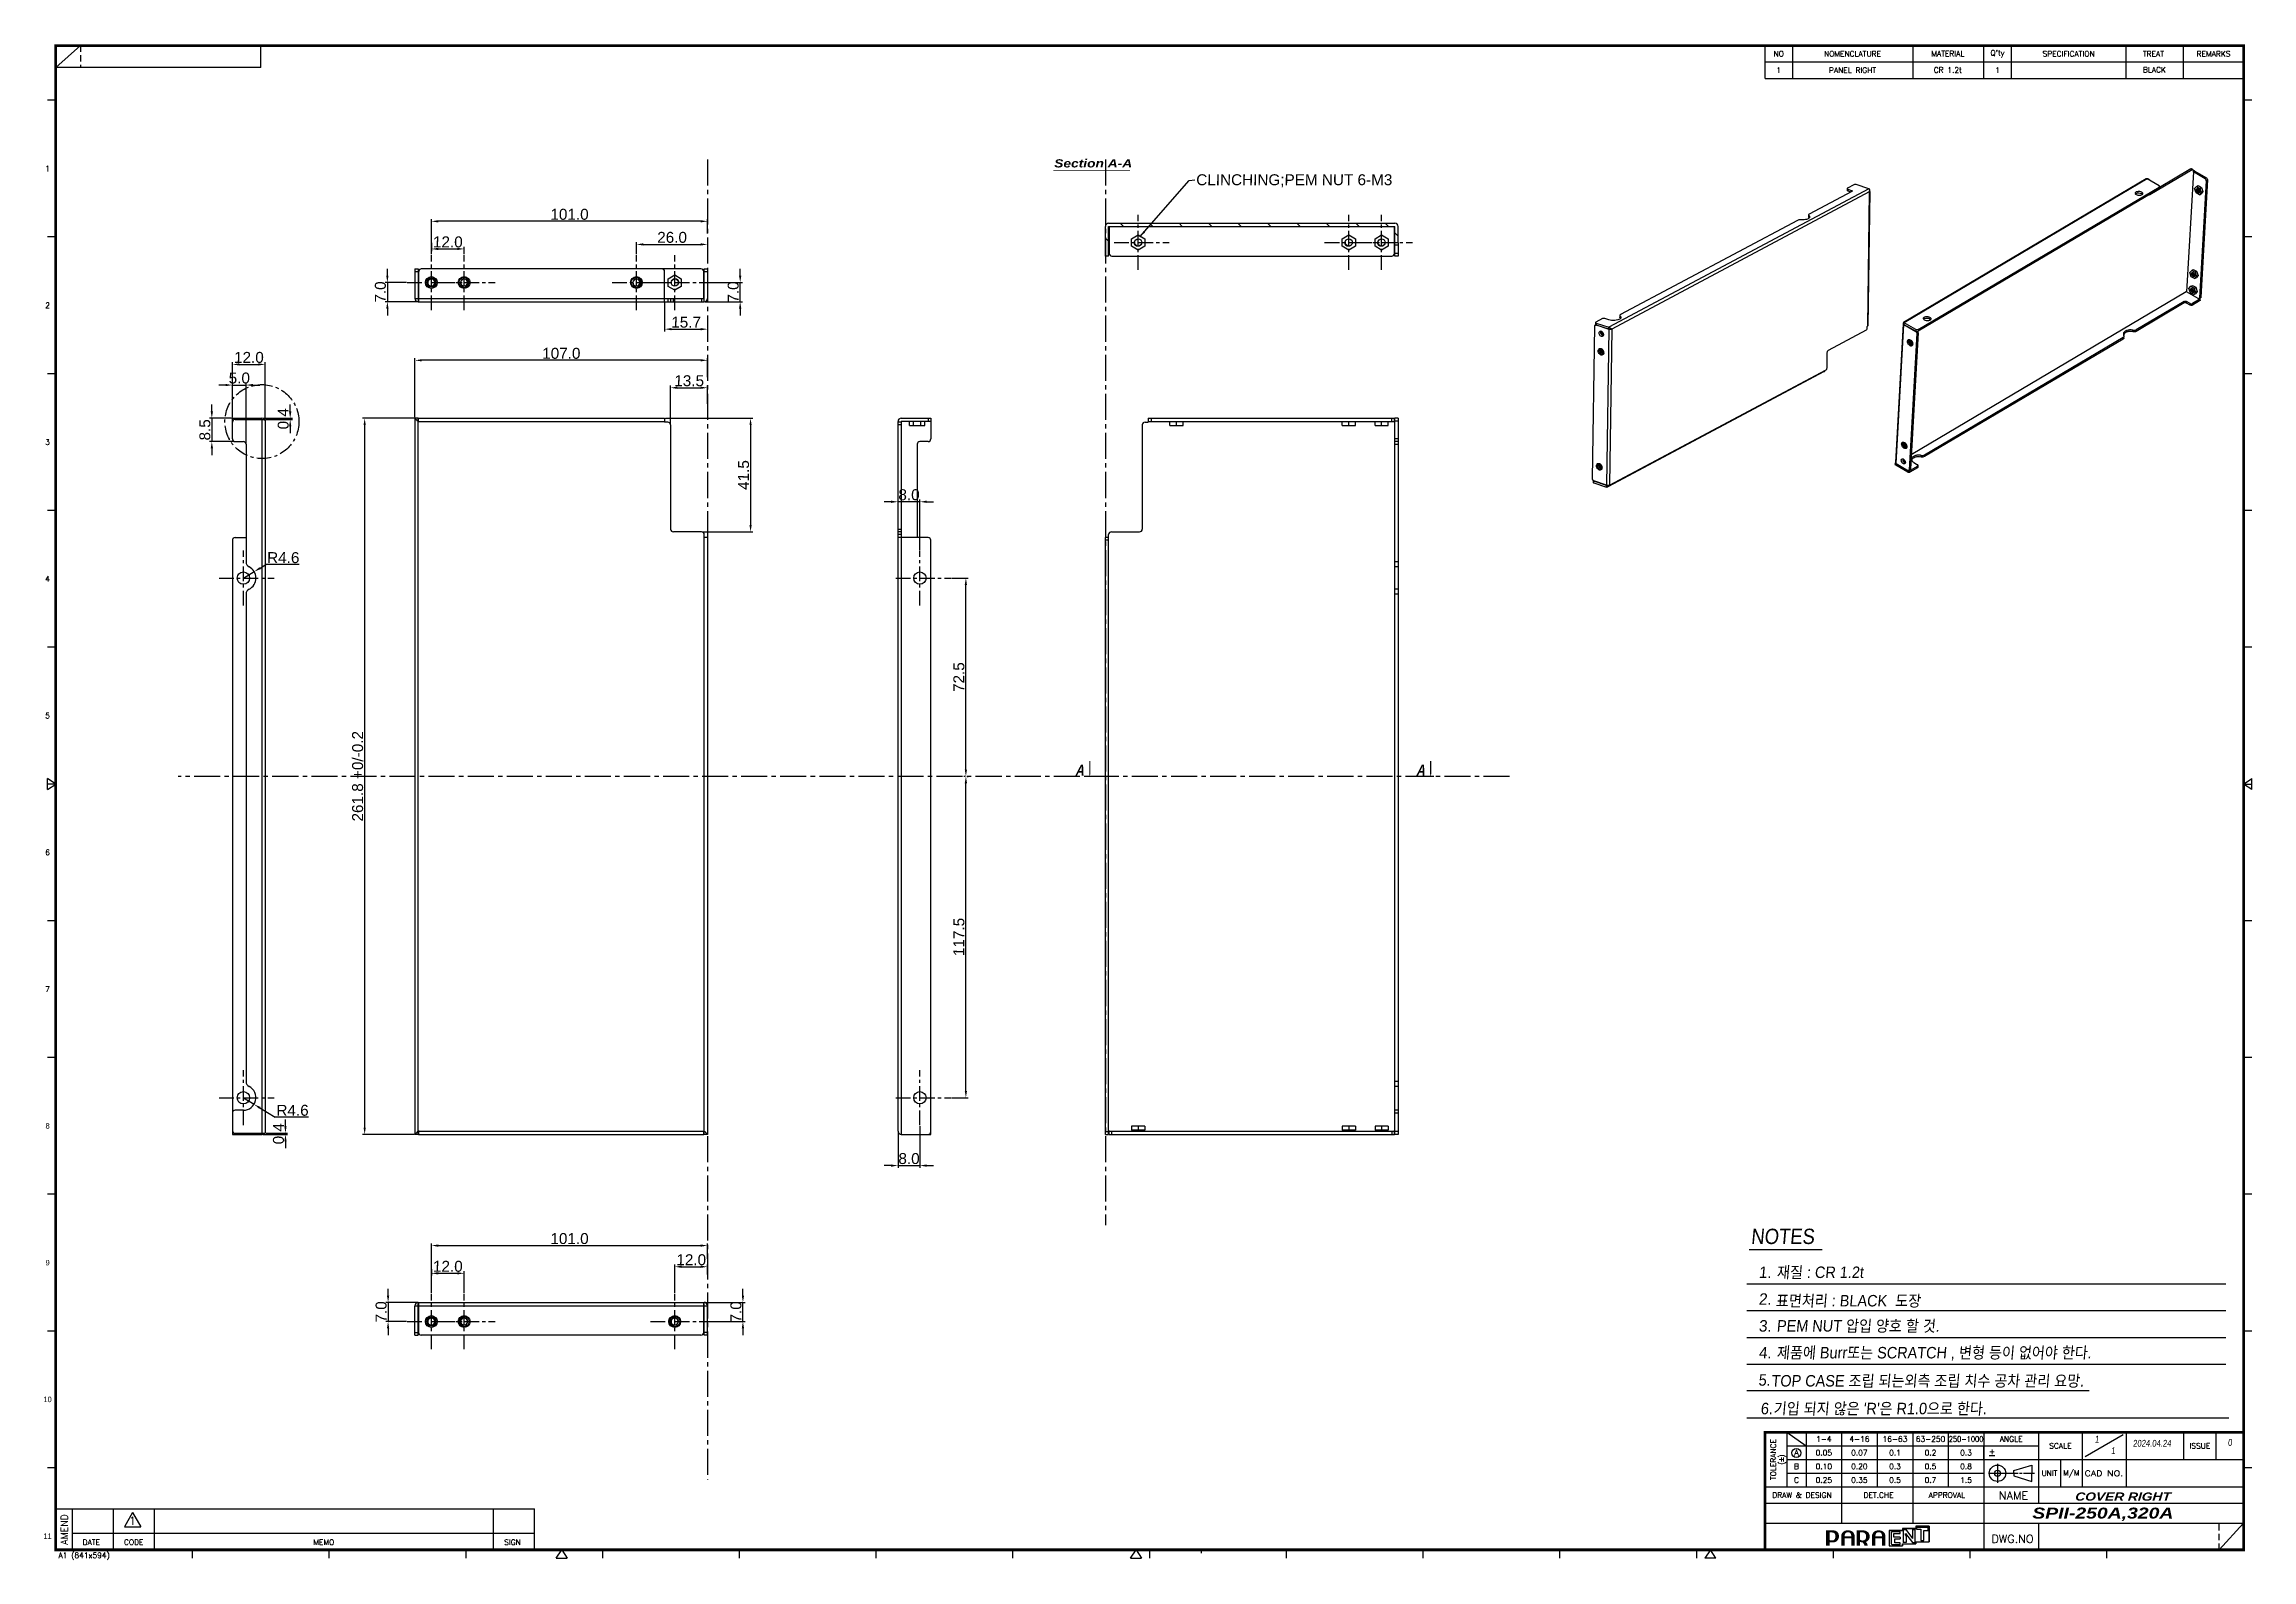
# Model space of a CAD drawing. Extents: x -425 to 6552, y -3049 to 3105.
# Drawn here: x 2309 to 3116, y -2564 to -2010 of the extents above; entities that cross this region are included whole.
import ezdxf
from ezdxf.enums import TextEntityAlignment as Align

# ---------------------------------------------------------------- set-up
doc = ezdxf.new("R2010")
doc.units = 0
doc.header["$PDMODE"] = 3
doc.header["$PDSIZE"] = 1.5
for name, pattern in [('CENTER', [17.8, 10.75, -2.35, 2.35, -2.35]), ('CENTER2', [28.575, 19.05, -3.175, 3.175, -3.175]), ('HIDDEN', [3.525, 2.35, -1.175])]:
    doc.linetypes.add(name, pattern=pattern)
doc.layers.get('0').update_dxf_attribs({"linetype": 'CONTINUOUS'})
doc.layers.get('DEFPOINTS').update_dxf_attribs({"linetype": 'CONTINUOUS'})
for name, color, linetype in [('2', 2, 'CONTINUOUS'), ('3', 112, 'CENTER'), ('CV', 6, 'CONTINUOUS'), ('DIM', 1, 'CONTINUOUS')]:
    doc.layers.add(name, color=color, linetype=linetype)
doc.styles.add('A', font='GOTHIC.TTF')
doc.styles.add('HANGUL1', font='arial.ttf', dxfattribs={"width": 0.8, "oblique": 5, "height": 2.5})
doc.styles.add('N', font='arialbi.ttf', dxfattribs={"width": 0.8, "oblique": 5})
doc.styles.add('OMI-1', font='arial.ttf', dxfattribs={"oblique": 1})
doc.styles.add('SIM', font='simplex')
doc.styles.get("Standard").update_dxf_attribs({"font": 'gulim.ttc', "width": 0.8, "height": 2})
doc.dimstyles.new('1', dxfattribs={"dimtxt": 4, "dimasz": 2.5, "dimexe": 0.8, "dimexo": 0.3, "dimgap": 0.5, "dimtad": 1, "dimtoh": 1, "dimdec": 1, "dimzin": 0, "dimtxsty": 'OMI-1', "dimcen": 0, "dimclrd": 256, "dimclre": 256, "dimclrt": 256, "dimazin": 3, "dimtfac": 0.8, "dimtdec": 1, "dimtix": 1, "dimtmove": 0, "dimatfit": 3, "dimtolj": 1, "dimtzin": 0})

# ---------------------------------------------------------------- blocks, each defined once
blk = doc.blocks.new('*D8349')
at = {"layer": 'DEFPOINTS', "color": 0}
for p in [(2450.36, -2074.92), (2551.36, -2079.63), (2450.36, -2087.24)]:
    blk.add_point(p, dxfattribs=at)
at = {"layer": 'DIM'}
for p, q in [((2450.36, -2086.94), (2450.36, -2074.12)), ((2551.36, -2079.33), (2551.36, -2074.12)), ((2548.86, -2074.92), (2452.86, -2074.92))]:
    blk.add_line(p, q, dxfattribs=at)
for points in [[(2452.86, -2074.5), (2452.86, -2075.33), (2450.36, -2074.92)], [(2548.86, -2075.33), (2548.86, -2074.5), (2551.36, -2074.92)]]:
    blk.add_solid(points, dxfattribs=at)
at = {"layer": 'DIM', "insert": (2500.86, -2072.37), "char_height": 4, "attachment_point": 5, "style": 'OMI-1'}
blk.add_mtext('\\A1;101.0', dxfattribs=at)
blk = doc.blocks.new('*D8350')
at = {"layer": 'DEFPOINTS', "color": 0}
for p in [(2450.36, -2082.43), (2462.36, -2085.01), (2462.36, -2087.24)]:
    blk.add_point(p, dxfattribs=at)
at = {"layer": 'DIM'}
for p, q in [((2450.36, -2082.73), (2450.36, -2085.81)), ((2452.86, -2085.01), (2459.86, -2085.01)), ((2462.36, -2086.94), (2462.36, -2084.21))]:
    blk.add_line(p, q, dxfattribs=at)
for points in [[(2452.86, -2084.6), (2452.86, -2085.43), (2450.36, -2085.01)], [(2459.86, -2085.43), (2459.86, -2084.6), (2462.36, -2085.01)]]:
    blk.add_solid(points, dxfattribs=at)
at = {"layer": 'DIM', "insert": (2456.36, -2082.47), "char_height": 4, "attachment_point": 5, "style": 'OMI-1'}
blk.add_mtext('\\A1;12.0', dxfattribs=at)
blk = doc.blocks.new('*D8351')
at = {"layer": 'DEFPOINTS', "color": 0}
for p in [(2551.36, -2082.43), (2525.36, -2087.24), (2551.36, -2083.36)]:
    blk.add_point(p, dxfattribs=at)
at = {"layer": 'DIM'}
for p, q in [((2525.36, -2086.94), (2525.36, -2082.56)), ((2527.86, -2083.36), (2548.86, -2083.36)), ((2551.36, -2082.73), (2551.36, -2084.16))]:
    blk.add_line(p, q, dxfattribs=at)
for points in [[(2527.86, -2082.94), (2527.86, -2083.77), (2525.36, -2083.36)], [(2548.86, -2083.77), (2548.86, -2082.94), (2551.36, -2083.36)]]:
    blk.add_solid(points, dxfattribs=at)
at = {"layer": 'DIM', "insert": (2538.36, -2080.81), "char_height": 4, "attachment_point": 5, "style": 'OMI-1'}
blk.add_mtext('\\A1;26.0', dxfattribs=at)
blk = doc.blocks.new('*D8352')
at = {"layer": 'DEFPOINTS', "color": 0}
for p in [(2441.52, -2097.3), (2434.29, -2104.3), (2445.66, -2104.3)]:
    blk.add_point(p, dxfattribs=at)
at = {"layer": 'DIM'}
for p, q in [((2441.22, -2097.3), (2433.49, -2097.3)), ((2434.29, -2094.8), (2434.29, -2092.3)), ((2434.29, -2097.3), (2434.29, -2104.3)), ((2445.36, -2104.3), (2433.49, -2104.3)), ((2434.29, -2106.8), (2434.29, -2109.3))]:
    blk.add_line(p, q, dxfattribs=at)
for points in [[(2433.87, -2094.8), (2434.7, -2094.8), (2434.29, -2097.3)], [(2434.7, -2106.8), (2433.87, -2106.8), (2434.29, -2104.3)]]:
    blk.add_solid(points, dxfattribs=at)
at = {"layer": 'DIM', "insert": (2431.74, -2100.8), "char_height": 4, "attachment_point": 5, "rotation": 90, "style": 'OMI-1'}
blk.add_mtext('\\A1;7.0', dxfattribs=at)
blk = doc.blocks.new('*D8353')
at = {"layer": 'DEFPOINTS', "color": 0}
for p in [(2444.36, -2125.74), (2551.36, -2132.23), (2444.36, -2146.95)]:
    blk.add_point(p, dxfattribs=at)
at = {"layer": 'DIM'}
for p, q in [((2444.36, -2146.65), (2444.36, -2124.94)), ((2548.86, -2125.74), (2446.86, -2125.74)), ((2551.36, -2131.93), (2551.36, -2124.94))]:
    blk.add_line(p, q, dxfattribs=at)
for points in [[(2446.86, -2125.33), (2446.86, -2126.16), (2444.36, -2125.74)], [(2548.86, -2126.16), (2548.86, -2125.33), (2551.36, -2125.74)]]:
    blk.add_solid(points, dxfattribs=at)
at = {"layer": 'DIM', "insert": (2497.86, -2123.2), "char_height": 4, "attachment_point": 5, "style": 'OMI-1'}
blk.add_mtext('\\A1;107.0', dxfattribs=at)
blk = doc.blocks.new('*D8354')
at = {"layer": 'DEFPOINTS', "color": 0}
for p in [(2551.36, -2135.77), (2551.36, -2141.96), (2537.86, -2149.35)]:
    blk.add_point(p, dxfattribs=at)
at = {"layer": 'DIM'}
for p, q in [((2537.86, -2149.05), (2537.86, -2134.97)), ((2540.36, -2135.77), (2548.86, -2135.77)), ((2551.36, -2141.66), (2551.36, -2134.97))]:
    blk.add_line(p, q, dxfattribs=at)
for points in [[(2540.36, -2135.35), (2540.36, -2136.19), (2537.86, -2135.77)], [(2548.86, -2136.19), (2548.86, -2135.35), (2551.36, -2135.77)]]:
    blk.add_solid(points, dxfattribs=at)
at = {"layer": 'DIM', "insert": (2544.61, -2133.23), "char_height": 4, "attachment_point": 5, "style": 'OMI-1'}
blk.add_mtext('\\A1;13.5', dxfattribs=at)
blk = doc.blocks.new('*D8355')
at = {"layer": 'DEFPOINTS', "color": 0}
for p in [(2535.66, -2146.95), (2549.16, -2188.45), (2567.09, -2188.45)]:
    blk.add_point(p, dxfattribs=at)
at = {"layer": 'DIM'}
for p, q in [((2535.96, -2146.95), (2567.89, -2146.95)), ((2567.09, -2149.45), (2567.09, -2185.95)), ((2549.46, -2188.45), (2567.89, -2188.45))]:
    blk.add_line(p, q, dxfattribs=at)
for points in [[(2567.51, -2149.45), (2566.68, -2149.45), (2567.09, -2146.95)], [(2566.68, -2185.95), (2567.51, -2185.95), (2567.09, -2188.45)]]:
    blk.add_solid(points, dxfattribs=at)
at = {"layer": 'DIM', "insert": (2564.55, -2167.7), "char_height": 4, "attachment_point": 5, "rotation": 90, "style": 'OMI-1'}
blk.add_mtext('\\A1;41.5', dxfattribs=at)
blk = doc.blocks.new('*D8356')
at = {"layer": 'DEFPOINTS', "color": 0}
for p in [(2535.66, -2104.3), (2551.36, -2113.78), (2551.36, -2114.35)]:
    blk.add_point(p, dxfattribs=at)
at = {"layer": 'DIM'}
for p, q in [((2535.66, -2104.6), (2535.66, -2115.15)), ((2538.16, -2114.35), (2548.86, -2114.35)), ((2551.36, -2114.08), (2551.36, -2115.15))]:
    blk.add_line(p, q, dxfattribs=at)
for points in [[(2538.16, -2113.94), (2538.16, -2114.77), (2535.66, -2114.35)], [(2548.86, -2114.77), (2548.86, -2113.94), (2551.36, -2114.35)]]:
    blk.add_solid(points, dxfattribs=at)
at = {"layer": 'DIM', "insert": (2543.51, -2111.81), "char_height": 4, "attachment_point": 5, "style": 'OMI-1'}
blk.add_mtext('\\A1;15.7', dxfattribs=at)
blk = doc.blocks.new('*D8357')
at = {"layer": 'DEFPOINTS', "color": 0}
for p in [(2549.96, -2097.3), (2563.29, -2097.3), (2550.16, -2104.3)]:
    blk.add_point(p, dxfattribs=at)
at = {"layer": 'DIM'}
for p, q in [((2550.26, -2097.3), (2564.09, -2097.3)), ((2563.29, -2094.8), (2563.29, -2092.3)), ((2563.29, -2104.3), (2563.29, -2097.3)), ((2550.46, -2104.3), (2564.09, -2104.3)), ((2563.29, -2106.8), (2563.29, -2109.3))]:
    blk.add_line(p, q, dxfattribs=at)
for points in [[(2562.87, -2094.8), (2563.7, -2094.8), (2563.29, -2097.3)], [(2563.7, -2106.8), (2562.87, -2106.8), (2563.29, -2104.3)]]:
    blk.add_solid(points, dxfattribs=at)
at = {"layer": 'DIM', "insert": (2560.75, -2100.8), "char_height": 4, "attachment_point": 5, "rotation": 90, "style": 'OMI-1'}
blk.add_mtext('\\A1;7.0', dxfattribs=at)
blk = doc.blocks.new('*D8358')
at = {"layer": 'DEFPOINTS', "color": 0}
for p in [(2444.36, -2146.95), (2425.98, -2408.75), (2444.36, -2408.75)]:
    blk.add_point(p, dxfattribs=at)
at = {"layer": 'DIM'}
for p, q in [((2444.06, -2146.95), (2425.18, -2146.95)), ((2425.98, -2149.45), (2425.98, -2406.25)), ((2444.06, -2408.75), (2425.18, -2408.75))]:
    blk.add_line(p, q, dxfattribs=at)
for points in [[(2426.4, -2149.45), (2425.57, -2149.45), (2425.98, -2146.95)], [(2425.57, -2406.25), (2426.4, -2406.25), (2425.98, -2408.75)]]:
    blk.add_solid(points, dxfattribs=at)
at = {"layer": 'DIM', "insert": (2423.42, -2277.85), "char_height": 4, "attachment_point": 5, "rotation": 90, "style": 'OMI-1'}
blk.add_mtext('\\A1;\\A1;261.8 +0/-0.2', dxfattribs=at)
blk = doc.blocks.new('*D8359')
at = {"layer": 'DEFPOINTS', "color": 0}
for p in [(2377.62, -2146.95), (2370.1, -2155.45), (2378.62, -2155.45)]:
    blk.add_point(p, dxfattribs=at)
at = {"layer": 'DIM'}
for p, q in [((2377.32, -2146.95), (2369.3, -2146.95)), ((2370.1, -2144.45), (2370.1, -2141.95)), ((2370.1, -2146.95), (2370.1, -2155.45)), ((2378.32, -2155.45), (2369.3, -2155.45)), ((2370.1, -2157.95), (2370.1, -2160.45))]:
    blk.add_line(p, q, dxfattribs=at)
for points in [[(2369.69, -2144.45), (2370.52, -2144.45), (2370.1, -2146.95)], [(2370.52, -2157.95), (2369.69, -2157.95), (2370.1, -2155.45)]]:
    blk.add_solid(points, dxfattribs=at)
at = {"layer": 'DIM', "insert": (2367.56, -2151.2), "char_height": 4, "attachment_point": 5, "rotation": 90, "style": 'OMI-1'}
blk.add_mtext('\\A1;8.5', dxfattribs=at)
blk = doc.blocks.new('*D8360')
at = {"layer": 'DEFPOINTS', "color": 0}
for p in [(2382.62, -2134.78), (2377.62, -2146.95), (2382.62, -2156.45)]:
    blk.add_point(p, dxfattribs=at)
at = {"layer": 'DIM'}
for p, q in [((2375.12, -2134.78), (2372.62, -2134.78)), ((2377.62, -2146.65), (2377.62, -2133.98)), ((2377.62, -2134.78), (2382.62, -2134.78)), ((2382.62, -2156.15), (2382.62, -2133.98)), ((2385.12, -2134.78), (2387.62, -2134.78))]:
    blk.add_line(p, q, dxfattribs=at)
for points in [[(2375.12, -2135.2), (2375.12, -2134.37), (2377.62, -2134.78)], [(2385.12, -2134.37), (2385.12, -2135.2), (2382.62, -2134.78)]]:
    blk.add_solid(points, dxfattribs=at)
at = {"layer": 'DIM', "insert": (2380.12, -2132.24), "char_height": 4, "attachment_point": 5, "style": 'OMI-1'}
blk.add_mtext('\\A1;5.0', dxfattribs=at)
blk = doc.blocks.new('*D8361')
at = {"layer": 'DEFPOINTS', "color": 0}
for p in [(2389.62, -2127.24), (2377.62, -2140.32), (2389.62, -2148.15)]:
    blk.add_point(p, dxfattribs=at)
at = {"layer": 'DIM'}
for p, q in [((2377.62, -2140.02), (2377.62, -2126.44)), ((2380.12, -2127.24), (2387.12, -2127.24)), ((2389.62, -2147.85), (2389.62, -2126.44))]:
    blk.add_line(p, q, dxfattribs=at)
for points in [[(2380.12, -2126.82), (2380.12, -2127.65), (2377.62, -2127.24)], [(2387.12, -2127.65), (2387.12, -2126.82), (2389.62, -2127.24)]]:
    blk.add_solid(points, dxfattribs=at)
at = {"layer": 'DIM', "insert": (2383.62, -2124.7), "char_height": 4, "attachment_point": 5, "style": 'OMI-1'}
blk.add_mtext('\\A1;12.0', dxfattribs=at)
blk = doc.blocks.new('*D8362')
at = {"layer": 'DEFPOINTS', "color": 0}
for p in [(2385.58, -2203), (2381.62, -2205.35)]:
    blk.add_point(p, dxfattribs=at)
at = {"layer": 'DIM'}
for p, q in [((2381.62, -2205.35), (2385.58, -2203)), ((2387.73, -2201.73), (2389.88, -2200.45)), ((2402, -2200.45), (2389.88, -2200.45))]:
    blk.add_line(p, q, dxfattribs=at)
blk.add_solid([(2387.51, -2201.37), (2387.94, -2202.09), (2385.58, -2203)], dxfattribs=at)
at = {"layer": 'DIM', "insert": (2396.19, -2197.91), "char_height": 4, "attachment_point": 5, "style": 'OMI-1'}
blk.add_mtext('\\A1;R4.6', dxfattribs=at)
blk = doc.blocks.new('*D8363')
at = {"layer": 'DEFPOINTS', "color": 0}
for p in [(2381.62, -2395.35), (2385.54, -2397.76)]:
    blk.add_point(p, dxfattribs=at)
at = {"layer": 'DIM'}
for p, q in [((2381.62, -2395.35), (2385.54, -2397.76)), ((2387.67, -2399.07), (2393.27, -2402.52)), ((2405.39, -2402.52), (2393.27, -2402.52))]:
    blk.add_line(p, q, dxfattribs=at)
blk.add_solid([(2387.89, -2398.72), (2387.45, -2399.43), (2385.54, -2397.76)], dxfattribs=at)
at = {"layer": 'DIM', "insert": (2399.58, -2399.98), "char_height": 4, "attachment_point": 5, "style": 'OMI-1'}
blk.add_mtext('\\A1;R4.6', dxfattribs=at)
blk = doc.blocks.new('*D8364')
at = {"layer": 'DEFPOINTS', "color": 0}
for p in [(2629, -2405.41), (2621, -2407.55), (2629, -2420.16)]:
    blk.add_point(p, dxfattribs=at)
at = {"layer": 'DIM'}
for p, q in [((2621, -2407.85), (2621, -2420.96)), ((2629, -2405.71), (2629, -2420.96)), ((2618.5, -2420.16), (2616, -2420.16)), ((2621, -2420.16), (2629, -2420.16)), ((2631.5, -2420.16), (2634, -2420.16))]:
    blk.add_line(p, q, dxfattribs=at)
for points in [[(2618.5, -2420.58), (2618.5, -2419.75), (2621, -2420.16)], [(2631.5, -2419.75), (2631.5, -2420.58), (2629, -2420.16)]]:
    blk.add_solid(points, dxfattribs=at)
at = {"layer": 'DIM', "insert": (2625, -2417.62), "char_height": 4, "attachment_point": 5, "style": 'OMI-1'}
blk.add_mtext('\\A1;8.0', dxfattribs=at)
blk = doc.blocks.new('*D8365')
at = {"layer": 'DEFPOINTS', "color": 0}
for p in [(2645.82, -2277.85), (2645.82, -2277.85), (2640.29, -2395.35)]:
    blk.add_point(p, dxfattribs=at)
at = {"layer": 'DIM'}
for p, q in [((2645.82, -2392.85), (2645.82, -2280.35)), ((2646.12, -2277.85), (2646.62, -2277.85)), ((2640.59, -2395.35), (2646.62, -2395.35))]:
    blk.add_line(p, q, dxfattribs=at)
for points in [[(2646.23, -2280.35), (2645.4, -2280.35), (2645.82, -2277.85)], [(2645.4, -2392.85), (2646.23, -2392.85), (2645.82, -2395.35)]]:
    blk.add_solid(points, dxfattribs=at)
at = {"layer": 'DIM', "insert": (2643.27, -2336.6), "char_height": 4, "attachment_point": 5, "rotation": 90, "style": 'OMI-1'}
blk.add_mtext('\\A1;117.5', dxfattribs=at)
blk = doc.blocks.new('*D8366')
at = {"layer": 'DEFPOINTS', "color": 0}
for p in [(2640.29, -2205.35), (2645.82, -2205.35), (2645.82, -2277.85)]:
    blk.add_point(p, dxfattribs=at)
at = {"layer": 'DIM'}
for p, q in [((2640.59, -2205.35), (2646.62, -2205.35)), ((2645.82, -2275.35), (2645.82, -2207.85)), ((2645.52, -2277.85), (2645.02, -2277.85))]:
    blk.add_line(p, q, dxfattribs=at)
for points in [[(2646.23, -2207.85), (2645.4, -2207.85), (2645.82, -2205.35)], [(2645.4, -2275.35), (2646.23, -2275.35), (2645.82, -2277.85)]]:
    blk.add_solid(points, dxfattribs=at)
at = {"layer": 'DIM', "insert": (2643.27, -2241.6), "char_height": 4, "attachment_point": 5, "rotation": 90, "style": 'OMI-1'}
blk.add_mtext('\\A1;72.5', dxfattribs=at)
blk = doc.blocks.new('*D8367')
at = {"layer": 'DEFPOINTS', "color": 0}
for p in [(2621, -2177.46), (2621, -2179.53), (2629, -2195.29)]:
    blk.add_point(p, dxfattribs=at)
at = {"layer": 'DIM'}
for p, q in [((2618.5, -2177.46), (2616, -2177.46)), ((2621, -2179.23), (2621, -2176.66)), ((2629, -2177.46), (2621, -2177.46)), ((2629, -2194.99), (2629, -2176.66)), ((2631.5, -2177.46), (2634, -2177.46))]:
    blk.add_line(p, q, dxfattribs=at)
for points in [[(2618.5, -2177.87), (2618.5, -2177.04), (2621, -2177.46)], [(2631.5, -2177.04), (2631.5, -2177.87), (2629, -2177.46)]]:
    blk.add_solid(points, dxfattribs=at)
at = {"layer": 'DIM', "insert": (2625, -2174.91), "char_height": 4, "attachment_point": 5, "style": 'OMI-1'}
blk.add_mtext('\\A1;8.0', dxfattribs=at)
blk = doc.blocks.new('*D8368')
at = {"layer": 'DEFPOINTS', "color": 0}
for p in [(2551.36, -2449.41), (2551.36, -2454.57), (2450.36, -2467.12)]:
    blk.add_point(p, dxfattribs=at)
at = {"layer": 'DIM'}
for p, q in [((2450.36, -2466.82), (2450.36, -2448.61)), ((2452.86, -2449.41), (2548.86, -2449.41)), ((2551.36, -2454.27), (2551.36, -2448.61))]:
    blk.add_line(p, q, dxfattribs=at)
for points in [[(2452.86, -2449), (2452.86, -2449.83), (2450.36, -2449.41)], [(2548.86, -2449.83), (2548.86, -2449), (2551.36, -2449.41)]]:
    blk.add_solid(points, dxfattribs=at)
at = {"layer": 'DIM', "insert": (2500.86, -2446.87), "char_height": 4, "attachment_point": 5, "style": 'OMI-1'}
blk.add_mtext('\\A1;101.0', dxfattribs=at)
blk = doc.blocks.new('*D8369')
at = {"layer": 'DEFPOINTS', "color": 0}
for p in [(2450.36, -2457.72), (2462.36, -2459.55), (2462.36, -2467.12)]:
    blk.add_point(p, dxfattribs=at)
at = {"layer": 'DIM'}
for p, q in [((2450.36, -2458.02), (2450.36, -2460.35)), ((2452.86, -2459.55), (2459.86, -2459.55)), ((2462.36, -2466.82), (2462.36, -2458.75))]:
    blk.add_line(p, q, dxfattribs=at)
for points in [[(2452.86, -2459.13), (2452.86, -2459.97), (2450.36, -2459.55)], [(2459.86, -2459.97), (2459.86, -2459.13), (2462.36, -2459.55)]]:
    blk.add_solid(points, dxfattribs=at)
at = {"layer": 'DIM', "insert": (2456.36, -2457.01), "char_height": 4, "attachment_point": 5, "style": 'OMI-1'}
blk.add_mtext('\\A1;12.0', dxfattribs=at)
blk = doc.blocks.new('*D8370')
at = {"layer": 'DEFPOINTS', "color": 0}
for p in [(2551.36, -2457.15), (2551.36, -2460.29), (2539.36, -2467.12)]:
    blk.add_point(p, dxfattribs=at)
at = {"layer": 'DIM'}
for p, q in [((2539.36, -2466.82), (2539.36, -2456.35)), ((2541.86, -2457.15), (2548.86, -2457.15)), ((2551.36, -2459.99), (2551.36, -2456.35))]:
    blk.add_line(p, q, dxfattribs=at)
for points in [[(2541.86, -2456.74), (2541.86, -2457.57), (2539.36, -2457.15)], [(2548.86, -2457.57), (2548.86, -2456.74), (2551.36, -2457.15)]]:
    blk.add_solid(points, dxfattribs=at)
at = {"layer": 'DIM', "insert": (2545.36, -2454.61), "char_height": 4, "attachment_point": 5, "style": 'OMI-1'}
blk.add_mtext('\\A1;12.0', dxfattribs=at)
blk = doc.blocks.new('*D8371')
at = {"layer": 'DEFPOINTS', "color": 0}
for p in [(2445.66, -2470.18), (2434.55, -2477.18), (2441.52, -2477.18)]:
    blk.add_point(p, dxfattribs=at)
at = {"layer": 'DIM'}
for p, q in [((2445.36, -2470.18), (2433.75, -2470.18)), ((2434.55, -2467.68), (2434.55, -2465.18)), ((2434.55, -2470.18), (2434.55, -2477.18)), ((2441.22, -2477.18), (2433.75, -2477.18)), ((2434.55, -2479.68), (2434.55, -2482.18))]:
    blk.add_line(p, q, dxfattribs=at)
for points in [[(2434.13, -2467.68), (2434.97, -2467.68), (2434.55, -2470.18)], [(2434.97, -2479.68), (2434.13, -2479.68), (2434.55, -2477.18)]]:
    blk.add_solid(points, dxfattribs=at)
at = {"layer": 'DIM', "insert": (2432.01, -2473.68), "char_height": 4, "attachment_point": 5, "rotation": 90, "style": 'OMI-1'}
blk.add_mtext('\\A1;7.0', dxfattribs=at)
blk = doc.blocks.new('*D8372')
at = {"layer": 'DEFPOINTS', "color": 0}
for p in [(2550.16, -2470.18), (2564.29, -2470.18), (2550.16, -2477.18)]:
    blk.add_point(p, dxfattribs=at)
at = {"layer": 'DIM'}
for p, q in [((2550.46, -2470.18), (2565.09, -2470.18)), ((2564.29, -2467.68), (2564.29, -2465.18)), ((2564.29, -2477.18), (2564.29, -2470.18)), ((2550.46, -2477.18), (2565.09, -2477.18)), ((2564.29, -2479.68), (2564.29, -2482.18))]:
    blk.add_line(p, q, dxfattribs=at)
for points in [[(2563.88, -2467.68), (2564.71, -2467.68), (2564.29, -2470.18)], [(2564.71, -2479.68), (2563.88, -2479.68), (2564.29, -2477.18)]]:
    blk.add_solid(points, dxfattribs=at)
at = {"layer": 'DIM', "insert": (2561.75, -2473.68), "char_height": 4, "attachment_point": 5, "rotation": 90, "style": 'OMI-1'}
blk.add_mtext('\\A1;7.0', dxfattribs=at)
blk = doc.blocks.new('*D8437')
at = {"layer": 'DEFPOINTS', "color": 0}
for p in [(2388.42, -2146.95), (2389.62, -2147.35), (2398.75, -2147.35)]:
    blk.add_point(p, dxfattribs=at)
at = {"layer": 'DIM'}
for p, q in [((2388.72, -2146.95), (2399.55, -2146.95)), ((2398.75, -2144.45), (2398.75, -2141.95)), ((2398.75, -2146.95), (2398.75, -2147.35)), ((2389.92, -2147.35), (2399.55, -2147.35)), ((2398.75, -2149.85), (2398.75, -2152.35))]:
    blk.add_line(p, q, dxfattribs=at)
for points in [[(2398.33, -2144.45), (2399.17, -2144.45), (2398.75, -2146.95)], [(2399.17, -2149.85), (2398.33, -2149.85), (2398.75, -2147.35)]]:
    blk.add_solid(points, dxfattribs=at)
at = {"layer": 'DIM', "insert": (2396.21, -2147.15), "char_height": 4, "attachment_point": 5, "rotation": 90, "style": 'OMI-1'}
blk.add_mtext('\\A1;0.4', dxfattribs=at)
blk = doc.blocks.new('*D8438')
at = {"layer": 'DEFPOINTS', "color": 0}
for p in [(2388.42, -2408.75), (2389.62, -2408.35), (2397.02, -2408.35)]:
    blk.add_point(p, dxfattribs=at)
at = {"layer": 'DIM'}
for p, q in [((2397.02, -2405.85), (2397.02, -2403.35)), ((2388.72, -2408.75), (2397.82, -2408.75)), ((2389.92, -2408.35), (2397.82, -2408.35)), ((2397.02, -2408.75), (2397.02, -2408.35)), ((2397.02, -2411.25), (2397.02, -2413.75))]:
    blk.add_line(p, q, dxfattribs=at)
for points in [[(2396.61, -2405.85), (2397.44, -2405.85), (2397.02, -2408.35)], [(2397.44, -2411.25), (2396.61, -2411.25), (2397.02, -2408.75)]]:
    blk.add_solid(points, dxfattribs=at)
at = {"layer": 'DIM', "insert": (2394.48, -2408.55), "char_height": 4, "attachment_point": 5, "rotation": 90, "style": 'OMI-1'}
blk.add_mtext('\\A1;0.4', dxfattribs=at)

msp = doc.modelspace()

# ---------------------------------------------------------------- hatches: boundary and pattern name
at = {"linetype": 'CONTINUOUS'}
h = msp.add_hatch(dxfattribs=at)
h.set_pattern_fill('ANSI31', color=2, angle=270, style=0, pattern_type=2)
h.set_pattern_definition([(315, (2696.834, -2145.6515), (5.38435, 5.38435), [])])
edge = h.paths.add_edge_path()
edge.add_line((2696.83, -2087.65), (2696.83, -2076.85))
edge.add_arc((2698.03, -2076.85), 1.2, 90, 180)
edge.add_line((2698.03, -2075.65), (2802.63, -2075.65))
edge.add_arc((2802.63, -2076.85), 1.2, 0, 90)
edge.add_line((2803.83, -2082.65), (2803.83, -2076.85))
edge.add_line((2802.63, -2082.65), (2803.83, -2082.65))
edge.add_line((2802.63, -2082.65), (2802.63, -2076.85))
edge.add_line((2698.03, -2076.85), (2802.63, -2076.85))
edge.add_line((2698.03, -2087.65), (2698.03, -2076.85))
edge.add_line((2698.03, -2087.65), (2696.83, -2087.65))
h = msp.add_hatch(color=256)
edge = h.paths.add_edge_path()
edge.add_spline(control_points=[(2963.47, -2556.83), (2963.26, -2557.07), (2962.95, -2557.23), (2962.46, -2557.23), (2962.35, -2557.23), (2962.19, -2557.22), (2961.98, -2557.17), (2961.77, -2557.13), (2961.66, -2557.02), (2961.61, -2556.97), (2961.61, -2556.89), (2961.61, -2554.44), (2961.61, -2554.29), (2961.75, -2554.29), (2962.52, -2554.29), (2962.52, -2554.29), (2962.96, -2554.29), (2963.25, -2554.42), (2963.47, -2554.66), (2963.69, -2554.91), (2963.76, -2555.33), (2963.76, -2555.7), (2963.76, -2556.08), (2963.69, -2556.59), (2963.47, -2556.83)], knot_values=[0, 0, 0, 0, 1, 1, 1, 2, 2, 2, 3, 3, 3, 4, 4, 4, 5, 5, 5, 6, 6, 6, 7, 7, 7, 8, 8, 8, 8], degree=3, periodic=0)
edge = h.paths.add_edge_path(flags=16)
edge.add_spline(control_points=[(2962.56, -2553.53), (2962.56, -2553.53), (2960.48, -2553.53), (2960.48, -2553.53), (2960.48, -2553.53), (2960.29, -2553.53), (2960.29, -2553.53), (2960.29, -2553.53), (2960.29, -2559.18), (2960.29, -2559.18), (2960.29, -2559.18), (2961.61, -2559.18), (2961.61, -2559.18), (2961.61, -2559.18), (2961.61, -2558), (2961.61, -2557.82), (2961.74, -2557.86), (2961.92, -2557.95), (2962.52, -2557.97), (2963.15, -2557.99), (2964.08, -2557.78), (2964.49, -2557.29), (2964.88, -2556.8), (2965.08, -2556.27), (2965.08, -2555.71), (2965.08, -2555.05), (2964.86, -2554.49), (2964.41, -2554.04), (2963.97, -2553.6), (2963.34, -2553.53), (2962.56, -2553.53)], knot_values=[0, 0, 0, 0, 1, 1, 1, 2, 2, 2, 3, 3, 3, 4, 4, 4, 5, 5, 5, 6, 6, 6, 7, 7, 7, 8, 8, 8, 9, 9, 9, 10, 10, 10, 10], degree=3, periodic=0)
h = msp.add_hatch(color=256)
edge = h.paths.add_edge_path()
edge.add_spline(control_points=[(2969.56, -2555.67), (2969.41, -2555.67), (2967.16, -2555.67), (2967.15, -2555.67), (2967.15, -2555.67), (2967.15, -2555.65), (2967.15, -2555.65), (2967.15, -2555.34), (2967.23, -2554.8), (2967.42, -2554.59), (2967.6, -2554.39), (2967.92, -2554.21), (2968.33, -2554.21), (2968.75, -2554.21), (2969.03, -2554.34), (2969.24, -2554.55), (2969.44, -2554.75), (2969.56, -2555.34), (2969.56, -2555.65), (2969.56, -2555.65), (2969.56, -2555.67), (2969.56, -2555.67)], knot_values=[0, 0, 0, 0, 1, 1, 1, 2, 2, 2, 3, 3, 3, 4, 4, 4, 5, 5, 5, 6, 6, 6, 7, 7, 7, 7], degree=3, periodic=0)
edge = h.paths.add_edge_path(flags=16)
edge.add_spline(control_points=[(2968.33, -2553.53), (2967.44, -2553.53), (2966.86, -2553.76), (2966.48, -2554.22), (2966.1, -2554.66), (2965.91, -2555.04), (2965.91, -2555.57), (2965.91, -2555.57), (2965.91, -2559.18), (2965.91, -2559.18), (2965.91, -2559.18), (2967.15, -2559.18), (2967.15, -2559.18), (2967.15, -2559.18), (2967.15, -2557.49), (2967.15, -2556.39), (2967.16, -2556.39), (2969.41, -2556.39), (2969.56, -2556.39), (2969.56, -2556.54), (2969.56, -2559.18), (2969.56, -2559.18), (2969.56, -2559.18), (2970.79, -2559.18), (2970.79, -2559.18), (2970.79, -2559.18), (2970.79, -2555.57), (2970.79, -2555.57), (2970.79, -2555.04), (2970.6, -2554.66), (2970.22, -2554.22), (2969.84, -2553.76), (2969.23, -2553.53), (2968.33, -2553.53)], knot_values=[0, 0, 0, 0, 1, 1, 1, 2, 2, 2, 3, 3, 3, 4, 4, 4, 5, 5, 5, 6, 6, 6, 7, 7, 7, 8, 8, 8, 9, 9, 9, 10, 10, 10, 11, 11, 11, 11], degree=3, periodic=0)
h = msp.add_hatch(color=256)
edge = h.paths.add_edge_path()
edge.add_spline(control_points=[(2974.66, -2556.89), (2974.4, -2557.13), (2974.09, -2557.25), (2973.65, -2557.25), (2973.53, -2557.25), (2973.37, -2557.23), (2973.23, -2557.18), (2973.09, -2557.13), (2972.82, -2556.99), (2972.78, -2556.95), (2972.78, -2556.87), (2972.78, -2554.4), (2972.78, -2554.25), (2972.92, -2554.25), (2973.77, -2554.25), (2973.77, -2554.25), (2974.16, -2554.25), (2974.39, -2554.46), (2974.64, -2554.71), (2974.89, -2554.97), (2975.01, -2555.38), (2975.01, -2555.73), (2975.01, -2556.11), (2974.92, -2556.65), (2974.66, -2556.89)], knot_values=[0, 0, 0, 0, 1, 1, 1, 2, 2, 2, 3, 3, 3, 4, 4, 4, 5, 5, 5, 6, 6, 6, 7, 7, 7, 8, 8, 8, 8], degree=3, periodic=0)
edge = h.paths.add_edge_path(flags=16)
edge.add_spline(control_points=[(2973.81, -2553.53), (2973.81, -2553.53), (2971.73, -2553.53), (2971.73, -2553.53), (2971.73, -2553.53), (2971.54, -2553.53), (2971.54, -2553.53), (2971.54, -2553.53), (2971.54, -2559.18), (2971.54, -2559.18), (2971.54, -2559.18), (2972.78, -2559.18), (2972.78, -2559.18), (2972.78, -2559.18), (2972.78, -2557.96), (2972.78, -2557.77), (2972.92, -2557.82), (2973.06, -2557.85), (2973.18, -2557.87), (2973.18, -2557.87), (2973.57, -2557.92), (2973.66, -2557.94), (2973.87, -2558.08), (2974.04, -2558.36), (2974.16, -2558.55), (2974.29, -2558.75), (2974.44, -2559.18), (2974.44, -2559.18), (2974.44, -2559.18), (2975.64, -2559.18), (2975.64, -2559.18), (2975.64, -2559.18), (2975.47, -2558.52), (2975.31, -2558.26), (2975.21, -2558.1), (2975.06, -2557.95), (2974.89, -2557.79), (2975.25, -2557.63), (2975.6, -2557.41), (2975.85, -2557.12), (2976.17, -2556.73), (2976.29, -2556.27), (2976.29, -2555.74), (2976.29, -2555.03), (2976.1, -2554.61), (2975.64, -2554.18), (2975.19, -2553.75), (2974.57, -2553.53), (2973.81, -2553.53)], knot_values=[0, 0, 0, 0, 1, 1, 1, 2, 2, 2, 3, 3, 3, 4, 4, 4, 5, 5, 5, 6, 6, 6, 7, 7, 7, 8, 8, 8, 9, 9, 9, 10, 10, 10, 11, 11, 11, 12, 12, 12, 13, 13, 13, 14, 14, 14, 15, 15, 15, 16, 16, 16, 16], degree=3, periodic=0)
h = msp.add_hatch(color=256)
edge = h.paths.add_edge_path()
edge.add_spline(control_points=[(2980.81, -2555.67), (2980.66, -2555.67), (2978.41, -2555.67), (2978.4, -2555.67), (2978.4, -2555.67), (2978.4, -2555.65), (2978.4, -2555.65), (2978.4, -2555.34), (2978.48, -2554.8), (2978.67, -2554.59), (2978.85, -2554.39), (2979.17, -2554.21), (2979.58, -2554.21), (2980, -2554.21), (2980.28, -2554.34), (2980.49, -2554.55), (2980.69, -2554.75), (2980.81, -2555.34), (2980.81, -2555.65), (2980.81, -2555.65), (2980.81, -2555.67), (2980.81, -2555.67)], knot_values=[0, 0, 0, 0, 1, 1, 1, 2, 2, 2, 3, 3, 3, 4, 4, 4, 5, 5, 5, 6, 6, 6, 7, 7, 7, 7], degree=3, periodic=0)
edge = h.paths.add_edge_path(flags=16)
edge.add_spline(control_points=[(2979.58, -2553.53), (2978.69, -2553.53), (2978.11, -2553.76), (2977.73, -2554.22), (2977.35, -2554.66), (2977.16, -2555.04), (2977.16, -2555.57), (2977.16, -2555.57), (2977.16, -2559.18), (2977.16, -2559.18), (2977.16, -2559.18), (2978.4, -2559.18), (2978.4, -2559.18), (2978.4, -2559.18), (2978.4, -2557.49), (2978.4, -2556.39), (2978.41, -2556.39), (2980.66, -2556.39), (2980.81, -2556.39), (2980.81, -2556.54), (2980.81, -2559.18), (2980.81, -2559.18), (2980.81, -2559.18), (2982.04, -2559.18), (2982.04, -2559.18), (2982.04, -2559.18), (2982.04, -2555.57), (2982.04, -2555.57), (2982.04, -2555.04), (2981.85, -2554.66), (2981.47, -2554.22), (2981.09, -2553.76), (2980.48, -2553.53), (2979.58, -2553.53)], knot_values=[0, 0, 0, 0, 1, 1, 1, 2, 2, 2, 3, 3, 3, 4, 4, 4, 5, 5, 5, 6, 6, 6, 7, 7, 7, 8, 8, 8, 9, 9, 9, 10, 10, 10, 11, 11, 11, 11], degree=3, periodic=0)

# ---------------------------------------------------------------- linework, layer by layer
for p, q in [((2313.04, -2018.65), (2322.04, -2010.65)), ((2388.04, -2018.65), (2388.04, -2010.65)), ((2938.04, -2022.65), (2938.04, -2010.65)), ((2938.04, -2016.65), (3113.04, -2016.65)), ((2948.04, -2010.65), (2948.04, -2022.65)), ((2992.04, -2010.65), (2992.04, -2022.65)), ((3018.04, -2022.65), (3018.04, -2010.65)), ((3028.04, -2010.65), (3028.04, -2022.65)), ((3070.04, -2022.65), (3070.04, -2010.65)), ((3091.04, -2022.65), (3091.04, -2010.65)), ((2388.04, -2018.65), (2313.04, -2018.65)), ((2938.04, -2022.65), (3113.04, -2022.65)), ((2313.04, -2030.65), (2310.04, -2030.65)), ((3116.04, -2030.65), (3113.04, -2030.65)), ((2313.04, -2080.65), (2310.04, -2080.65)), ((3116.04, -2080.65), (3113.04, -2080.65)), ((2313.04, -2130.65), (2310.04, -2130.65)), ((3116.04, -2130.65), (3113.04, -2130.65)), ((2313.04, -2180.65), (2310.04, -2180.65)), ((3116.04, -2180.65), (3113.04, -2180.65)), ((2313.04, -2230.65), (2310.04, -2230.65)), ((3116.04, -2230.65), (3113.04, -2230.65)), ((2310.04, -2282.65), (2310.04, -2278.65)), ((2313.04, -2280.65), (2310.04, -2278.65)), ((2310.04, -2282.65), (2313.04, -2280.65)), ((2313.04, -2280.65), (2310.04, -2280.65)), ((3113.04, -2280.65), (3116.04, -2278.65)), ((3113.04, -2280.65), (3116.04, -2280.65)), ((3116.04, -2282.65), (3113.04, -2280.65)), ((3116.04, -2282.65), (3116.04, -2278.65)), ((2313.04, -2330.65), (2310.04, -2330.65)), ((3116.04, -2330.65), (3113.04, -2330.65)), ((2313.04, -2380.65), (2310.04, -2380.65)), ((3116.04, -2380.65), (3113.04, -2380.65)), ((2313.04, -2430.65), (2310.04, -2430.65)), ((3116.04, -2430.65), (3113.04, -2430.65)), ((2931.44, -2463.37), (3106.54, -2463.37)), ((2931.44, -2473.17), (3106.54, -2473.17)), ((2313.04, -2480.65), (2310.04, -2480.65)), ((2931.44, -2482.97), (3106.54, -2482.97)), ((3116.04, -2480.65), (3113.04, -2480.65)), ((2931.44, -2492.77), (3106.54, -2492.77)), ((2931.44, -2502.45), (3056.51, -2502.45)), ((2931.44, -2512.4), (3107.57, -2512.4)), ((2946.04, -2517.65), (2953.04, -2522.65)), ((2946.04, -2517.65), (2946.04, -2537.65)), ((2953.04, -2517.65), (2953.04, -2537.65)), ((2966.04, -2517.65), (2966.04, -2537.65)), ((2979.04, -2517.65), (2979.04, -2537.65)), ((2992.04, -2517.65), (2992.04, -2550.91)), ((3005.04, -2517.65), (3005.04, -2537.65)), ((3018.04, -2517.65), (3018.04, -2560.65)), ((3038.04, -2517.65), (3038.04, -2543.65)), ((3054.04, -2517.65), (3054.04, -2537.65)), ((3070.04, -2517.65), (3070.04, -2537.65)), ((3091.04, -2517.65), (3091.04, -2527.65)), ((3103.04, -2527.65), (3103.04, -2517.65)), ((2946.04, -2522.65), (3038.04, -2522.65)), ((3020.04, -2526.15), (3022.04, -2526.15)), ((3069.04, -2518.65), (3055.04, -2526.65)), ((2313.04, -2530.65), (2310.04, -2530.65)), ((2946.04, -2527.65), (3113.04, -2527.65)), ((2946.04, -2532.65), (3018.04, -2532.65)), ((3020.04, -2532.65), (3030.54, -2532.65)), ((3023.04, -2529.15), (3023.04, -2536.15)), ((3029.04, -2531.65), (3035.54, -2529.65)), ((3029.04, -2532.65), (3029.04, -2531.65)), ((3029.04, -2532.65), (3029.04, -2533.65)), ((3029.04, -2533.65), (3035.54, -2535.65)), ((3031.04, -2532.65), (3032.04, -2532.65)), ((3032.54, -2532.65), (3036.54, -2532.65)), ((3035.54, -2529.65), (3035.54, -2532.65)), ((3035.54, -2535.65), (3035.54, -2532.65)), ((3046.04, -2527.65), (3046.04, -2537.65)), ((3116.04, -2530.65), (3113.04, -2530.65)), ((2938.04, -2537.65), (3113.04, -2537.65)), ((2966.04, -2537.65), (2966.04, -2550.91)), ((2313.04, -2545.65), (2488.04, -2545.65)), ((2319.04, -2545.65), (2319.04, -2560.65)), ((2334.04, -2545.65), (2334.04, -2560.65)), ((2341.14, -2547.04), (2338.14, -2552.29)), ((2341.14, -2547.04), (2344.14, -2552.29)), ((2349.04, -2545.65), (2349.04, -2560.65)), ((2473.04, -2560.65), (2473.04, -2545.65)), ((2488.04, -2560.65), (2488.04, -2545.65)), ((2938.04, -2543.65), (3018.04, -2543.65)), ((2938.04, -2550.91), (3113.04, -2550.91)), ((3018.04, -2543.65), (3113.04, -2543.65)), ((3038.04, -2550.91), (3038.04, -2560.65)), ((3104.04, -2560.65), (3113.04, -2550.91)), ((2488.04, -2554.65), (2319.04, -2554.65)), ((2338.14, -2552.29), (2344.14, -2552.29)), ((2988.24, -2553.56), (2983.37, -2553.56)), ((2983.37, -2553.56), (2983.37, -2559.18)), ((2984.13, -2554.43), (2984.13, -2558.31)), ((2987.48, -2554.03), (2984.53, -2554.03)), ((2984.53, -2558.71), (2987.48, -2558.71)), ((2985.08, -2556.08), (2985.08, -2554.62)), ((2985.08, -2554.62), (2987.48, -2554.62)), ((2987.48, -2556.08), (2985.08, -2556.08)), ((2985.47, -2558.12), (2985.47, -2556.67)), ((2985.47, -2556.67), (2987.48, -2556.67)), ((2987.48, -2558.12), (2985.47, -2558.12)), ((2987.48, -2554.62), (2987.48, -2554.03)), ((2987.48, -2556.08), (2987.48, -2556.67)), ((2987.48, -2558.71), (2987.48, -2558.12)), ((2993.12, -2552.81), (2988.24, -2552.81)), ((2988.24, -2552.81), (2988.24, -2553.56)), ((2988.24, -2559.18), (2988.24, -2558.43)), ((2988.24, -2558.43), (2993.12, -2558.43)), ((2988.53, -2553.58), (2988.53, -2557.99)), ((2989.7, -2557.99), (2988.53, -2557.99)), ((2988.93, -2553.18), (2989.5, -2553.18)), ((2989.38, -2555.28), (2989.39, -2554.67)), ((2989.38, -2555.28), (2989.69, -2555.66)), ((2989.39, -2554.67), (2991.98, -2558)), ((2989.5, -2553.18), (2991.99, -2556.49)), ((2989.69, -2555.66), (2989.7, -2557.99)), ((2991.98, -2558), (2992.84, -2557.99)), ((2991.99, -2553.26), (2992.84, -2553.26)), ((2991.99, -2553.26), (2991.99, -2556.49)), ((2992.84, -2553.26), (2992.84, -2557.99)), ((2997.99, -2552.06), (2993.12, -2552.06)), ((2993.12, -2552.06), (2993.12, -2552.81)), ((2993.12, -2558.43), (2993.12, -2557.68)), ((2993.12, -2557.68), (2997.99, -2557.68)), ((2997.7, -2552.48), (2993.42, -2552.48)), ((2993.42, -2552.48), (2993.42, -2553.07)), ((2993.42, -2553.07), (2995.05, -2553.08)), ((2995.05, -2553.08), (2995.06, -2557.26)), ((2995.06, -2557.26), (2996.05, -2557.26)), ((2996.05, -2557.26), (2996.05, -2553.63)), ((2996.05, -2553.63), (2997.7, -2553.63)), ((2997.7, -2553.63), (2997.7, -2552.48)), ((2997.99, -2557.68), (2997.99, -2552.06)), ((2363.04, -2563.65), (2363.04, -2560.65)), ((2413.04, -2563.65), (2413.04, -2560.65)), ((2463.04, -2563.65), (2463.04, -2560.65)), ((2496.04, -2563.65), (2498.04, -2560.65)), ((2496.04, -2563.65), (2500.04, -2563.65)), ((2498.04, -2560.65), (2500.04, -2563.65)), ((2513.04, -2563.65), (2513.04, -2560.65)), ((2563.04, -2563.65), (2563.04, -2560.65)), ((2613.04, -2563.65), (2613.04, -2560.65)), ((2663.04, -2563.65), (2663.04, -2560.65)), ((2706.04, -2563.65), (2708.04, -2560.65)), ((2706.04, -2563.65), (2710.04, -2563.65)), ((2708.04, -2560.65), (2710.04, -2563.65)), ((2713.04, -2563.65), (2713.04, -2560.65)), ((2763.04, -2563.65), (2763.04, -2560.65)), ((2813.04, -2563.65), (2813.04, -2560.65)), ((2863.04, -2563.65), (2863.04, -2560.65)), ((2913.04, -2563.65), (2913.04, -2560.65)), ((2918.04, -2560.65), (2916.04, -2563.65)), ((2920.04, -2563.65), (2916.04, -2563.65)), ((2920.04, -2563.65), (2918.04, -2560.65)), ((2963.04, -2563.65), (2963.04, -2560.65)), ((2983.37, -2559.18), (2988.24, -2559.18)), ((3013.04, -2563.65), (3013.04, -2560.65)), ((3063.04, -2563.65), (3063.04, -2560.65))]:
    msp.add_line(p, q)
at = {"linetype": 'HIDDEN'}
for p, q in [((2322.04, -2010.65), (2322.04, -2018.65)), ((3104.04, -2560.65), (3104.04, -2550.91))]:
    msp.add_line(p, q, dxfattribs=at)
at = {"color": 7, "linetype": 'CONTINUOUS'}
for p, q in [((3094.23, -2056.06), (3078.7, -2065.24)), ((3093.71, -2055.75), (3082.29, -2062.5)), ((3094.66, -2056.84), (3092.16, -2100.67)), ((3094.23, -2056.06), (3093.71, -2055.75)), ((3094.51, -2056.02), (3093.98, -2055.72)), ((3094.61, -2056.3), (3094.58, -2056.89)), ((3094.66, -2056.84), (3094.58, -2056.89)), ((3098.97, -2059.33), (3094.66, -2056.84)), ((3095.15, -2056.55), (3099.46, -2059.04)), ((2976.05, -2063.03), (2880.96, -2113.68)), ((2976.17, -2064.11), (2881.96, -2114.29)), ((2969.83, -2063.96), (2954.2, -2072.29)), ((2968.04, -2062.94), (2968.03, -2063.6)), ((2970.53, -2061.54), (2968.17, -2062.8)), ((2968.28, -2063.15), (2968.27, -2063.8)), ((2968.27, -2063.8), (2969.42, -2064.18)), ((2968.28, -2063.15), (2969.71, -2063.61)), ((2969.71, -2064.03), (2969.71, -2063.61)), ((2976.05, -2063.03), (2971.37, -2061.5)), ((2976.17, -2064.16), (2975.46, -2113.31)), ((2976.32, -2063.99), (2975.6, -2113.13)), ((2976.1, -2064.15), (2976.1, -2064.2)), ((2976.1, -2064.2), (2976.17, -2064.16)), ((2976.32, -2063.93), (2976.33, -2063.54)), ((3077.41, -2059.38), (2988.62, -2111.88)), ((3077.81, -2059.41), (2988.86, -2112.01)), ((3082.12, -2062.99), (2993.98, -2115.1)), ((2994.01, -2114.52), (3082.15, -2062.4)), ((3082.12, -2061.91), (3077.81, -2059.41)), ((3078.5, -2059.7), (3077.97, -2059.4)), ((3078.51, -2065.13), (3078.7, -2065.24)), ((3082.12, -2062.99), (3082.15, -2062.4)), ((3082.28, -2062.77), (3082.31, -2062.18)), ((3099.38, -2060.07), (3096.94, -2102.93)), ((3099.87, -2059.78), (3097.43, -2102.64)), ((3099.46, -2059.04), (3098.97, -2059.33)), ((3099.87, -2059.78), (3099.38, -2060.07)), ((2949.93, -2074.56), (2885.19, -2109.04)), ((2953.96, -2072.58), (2953.95, -2073.24)), ((2954.08, -2072.8), (2954.07, -2073.46)), ((2696.83, -2087.65), (2696.83, -2076.85)), ((2698.03, -2075.65), (2802.63, -2075.65)), ((2698.03, -2087.65), (2698.03, -2076.85)), ((2698.03, -2076.85), (2802.63, -2076.85)), ((2698.23, -2076.85), (2698.23, -2086.65)), ((2706.43, -2081.27), (2708.83, -2079.88)), ((2708.83, -2079.88), (2711.23, -2081.27)), ((2802.53, -2086.65), (2802.53, -2076.85)), ((2802.63, -2087.65), (2802.63, -2076.85)), ((2802.63, -2082.65), (2803.83, -2082.65)), ((2803.83, -2082.65), (2803.83, -2076.85)), ((2698.03, -2087.65), (2696.83, -2087.65)), ((2699.23, -2087.65), (2801.53, -2087.65)), ((2803.83, -2083.65), (2802.63, -2083.65)), ((2803.83, -2086.65), (2802.63, -2086.65)), ((2803.83, -2087.65), (2802.63, -2087.65)), ((2803.83, -2082.74), (2803.83, -2087.65)), ((2444.36, -2092.3), (2445.56, -2092.3)), ((2444.36, -2092.3), (2444.36, -2103.1)), ((2444.36, -2093.3), (2445.56, -2093.3)), ((2445.56, -2092.3), (2445.56, -2104.3)), ((2445.76, -2104.3), (2445.76, -2093.3)), ((2548.96, -2092.3), (2446.66, -2092.3)), ((2535.66, -2104.3), (2535.66, -2093.3)), ((2549.96, -2103.1), (2549.96, -2093.3)), ((2550.16, -2092.3), (2551.36, -2092.3)), ((2550.16, -2104.3), (2550.16, -2092.3)), ((2550.16, -2093.3), (2551.36, -2093.3)), ((2551.36, -2092.3), (2551.36, -2103.1)), ((2444.36, -2103.1), (2550.16, -2103.1)), ((2445.56, -2104.3), (2550.16, -2104.3)), ((2536.86, -2103.1), (2536.86, -2104.3)), ((2537.86, -2103.1), (2537.86, -2104.3)), ((2538.86, -2104.3), (2538.86, -2103.1)), ((2549.16, -2103.1), (2549.16, -2104.3)), ((3092.08, -2100.76), (2991.49, -2160.25)), ((3091.29, -2104.78), (3073.75, -2115.15)), ((3091.33, -2104.19), (3073.79, -2114.56)), ((3091.33, -2104.19), (3091.29, -2104.78)), ((3092.17, -2104.21), (3092.14, -2104.79)), ((3093.46, -2105.55), (3092.14, -2104.79)), ((3096.47, -2103.16), (3092.16, -2100.67)), ((3093.49, -2104.97), (3092.17, -2104.21)), ((3093.46, -2105.55), (3093.49, -2104.97)), ((3096.95, -2104), (3094.31, -2105.57)), ((3094.31, -2105.57), (3094.34, -2104.98)), ((3096.99, -2103.42), (3094.34, -2104.98)), ((3096.8, -2103.19), (3097.29, -2102.9)), ((3096.94, -2102.93), (3097.43, -2102.64)), ((3096.95, -2104), (3096.99, -2103.42)), ((3097.11, -2103.78), (3097.15, -2103.2)), ((2874.97, -2169.11), (2875.78, -2113.25)), ((2875.98, -2112.87), (2876.18, -2112.77)), ((2876.04, -2111.95), (2876.03, -2112.6)), ((2878.64, -2110.48), (2876.17, -2111.8)), ((2876.28, -2112.15), (2876.27, -2112.8)), ((2876.27, -2112.8), (2880.95, -2114.33)), ((2876.33, -2112.82), (2876.27, -2112.86)), ((2880.95, -2114.39), (2876.27, -2112.86)), ((2876.28, -2112.15), (2880.96, -2113.68)), ((2880.91, -2110.91), (2879.48, -2110.45)), ((2880.95, -2114.39), (2880.12, -2171.34)), ((2880.95, -2114.33), (2880.96, -2113.68)), ((2881.96, -2114.34), (2881.13, -2171.3)), ((2882.03, -2114.31), (2881.96, -2114.28)), ((2882.03, -2114.31), (2881.96, -2114.34)), ((2882.03, -2114.25), (2882.03, -2114.31)), ((2884.95, -2109.34), (2884.94, -2109.99)), ((2885.07, -2109.56), (2885.06, -2110.21)), ((2975, -2114.74), (2961.16, -2122.11)), ((2975.37, -2114), (2975.38, -2113.34)), ((2975.46, -2113.31), (2975.38, -2113.34)), ((2988.59, -2112.36), (2985.7, -2163.16)), ((2985.93, -2163.49), (2988.82, -2112.69)), ((2988.62, -2111.88), (2988.6, -2112.27)), ((2988.62, -2111.88), (2988.62, -2111.88)), ((2988.82, -2112.69), (2993.13, -2115.19)), ((2988.86, -2112.01), (2988.83, -2112.6)), ((2988.83, -2112.6), (2993.13, -2115.09)), ((2993.17, -2114.51), (2988.86, -2112.01)), ((2993.17, -2114.51), (2993.13, -2115.09)), ((2994.01, -2114.52), (2993.98, -2115.1)), ((3072.55, -2115.3), (3072.58, -2114.72)), ((3073.75, -2115.15), (3073.79, -2114.56)), ((2960.71, -2128.47), (2960.79, -2122.85)), ((2993.54, -2115.93), (2990.7, -2165.75)), ((2994.03, -2115.64), (2991.19, -2165.46)), ((2993.13, -2115.19), (2993.22, -2115.13)), ((2993.54, -2115.93), (2994.03, -2115.64)), ((3068.96, -2117.98), (2996.3, -2160.95)), ((3068.99, -2117.4), (2996.33, -2160.36)), ((3068.96, -2117.98), (3068.99, -2117.4)), ((3069.28, -2117.54), (3069.31, -2116.96)), ((2959.71, -2129.87), (2880.54, -2172.04)), ((2881.12, -2171.4), (2960.34, -2129.21)), ((2377.62, -2154.45), (2377.62, -2146.95)), ((2377.62, -2146.95), (2388.42, -2146.95)), ((2444.36, -2146.95), (2444.36, -2408.75)), ((2445.56, -2146.95), (2444.36, -2146.95)), ((2445.56, -2408.75), (2445.56, -2146.95)), ((2445.66, -2148.35), (2445.66, -2146.95)), ((2445.66, -2146.95), (2535.66, -2146.95)), ((2535.66, -2146.95), (2535.66, -2148.35)), ((2622.2, -2146.95), (2633, -2146.95)), ((2632, -2146.95), (2632, -2148.15)), ((2633, -2146.95), (2633, -2154.45)), ((2712.53, -2146.95), (2712.53, -2148.35)), ((2712.53, -2146.95), (2802.53, -2146.95)), ((2713.53, -2146.95), (2713.53, -2148.15)), ((2801.53, -2148.15), (2801.53, -2146.95)), ((2802.53, -2148.35), (2802.53, -2146.95)), ((2802.63, -2408.75), (2802.63, -2146.95)), ((2803.83, -2146.95), (2802.63, -2146.95)), ((2803.83, -2146.95), (2803.83, -2408.75)), ((2378.62, -2147.35), (2389.62, -2147.35)), ((2388.42, -2147.35), (2388.42, -2408.35)), ((2389.62, -2147.35), (2389.62, -2408.35)), ((2445.56, -2148.35), (2445.66, -2148.35)), ((2445.66, -2148.15), (2535.66, -2148.15)), ((2536.86, -2148.35), (2535.66, -2148.35)), ((2537.86, -2149.35), (2537.86, -2187.45)), ((2621, -2407.55), (2621, -2148.15)), ((2622.2, -2148.35), (2621, -2148.35)), ((2622.2, -2149.35), (2621, -2149.35)), ((2622.2, -2148.15), (2622.2, -2408.75)), ((2633, -2148.15), (2622.2, -2148.15)), ((2710.33, -2149.35), (2710.33, -2187.45)), ((2711.33, -2148.35), (2712.53, -2148.35)), ((2712.53, -2148.15), (2802.53, -2148.15)), ((2802.63, -2148.35), (2802.53, -2148.35)), ((2803.83, -2147.95), (2802.63, -2147.95)), ((2803.83, -2154.45), (2802.63, -2154.45)), ((2378.62, -2155.45), (2381.62, -2155.45)), ((2382.62, -2156.45), (2382.62, -2199.47)), ((2628, -2156.45), (2628, -2190.55)), ((2632, -2155.45), (2629, -2155.45)), ((2803.83, -2155.45), (2802.63, -2155.45)), ((2802.63, -2156.45), (2803.83, -2156.45)), ((2985.69, -2163.21), (2985.67, -2163.59)), ((2992.5, -2163.15), (2993.82, -2163.91)), ((2995.09, -2161.1), (2995.13, -2160.52)), ((2996.3, -2160.95), (2996.33, -2160.36)), ((2875.2, -2169.72), (2875.19, -2170.37)), ((2875.43, -2170.57), (2875.44, -2169.92)), ((2875.43, -2170.57), (2880.11, -2172.1)), ((2880.12, -2171.34), (2875.44, -2169.81)), ((2880.12, -2171.45), (2875.44, -2169.92)), ((2880.11, -2172.1), (2880.12, -2171.45)), ((2881.16, -2171.39), (2881.02, -2171.34)), ((2881.13, -2171.3), (2881.16, -2171.28)), ((2881.16, -2171.28), (2881.16, -2171.39)), ((2985.92, -2163.54), (2985.89, -2164.12)), ((2990.2, -2166.61), (2985.89, -2164.12)), ((2990.23, -2166.03), (2985.92, -2163.54)), ((2985.93, -2163.49), (2990.23, -2165.98)), ((2990.2, -2166.61), (2990.23, -2166.03)), ((2990.57, -2166.01), (2991.05, -2165.72)), ((2991.19, -2165.46), (2990.7, -2165.75)), ((2993.82, -2164.99), (2991.04, -2166.63)), ((2991.04, -2166.63), (2991.08, -2166.04)), ((2993.85, -2164.4), (2991.08, -2166.04)), ((2993.82, -2164.99), (2993.85, -2164.4)), ((2993.98, -2164.77), (2994.01, -2164.18)), ((2621, -2187.45), (2622.2, -2187.45)), ((2377.62, -2191.55), (2377.62, -2408.75)), ((2378.62, -2190.55), (2382.62, -2190.55)), ((2549.16, -2188.45), (2538.86, -2188.45)), ((2550.16, -2408.75), (2550.16, -2189.45)), ((2551.36, -2190.55), (2550.16, -2190.55)), ((2551.36, -2190.55), (2551.36, -2408.75)), ((2622.2, -2188.45), (2621, -2188.45)), ((2622.2, -2189.45), (2621, -2189.45)), ((2632, -2190.55), (2621, -2190.55)), ((2633, -2408.75), (2633, -2191.55)), ((2696.83, -2408.75), (2696.83, -2190.55)), ((2698.03, -2190.55), (2696.83, -2190.55)), ((2698.03, -2191.55), (2696.83, -2191.55)), ((2698.03, -2408.75), (2698.03, -2189.45)), ((2699.03, -2188.45), (2709.33, -2188.45)), ((2803.83, -2199.47), (2802.63, -2199.47)), ((2803.83, -2201.25), (2802.63, -2201.25)), ((2382.62, -2211.23), (2382.62, -2389.47)), ((2803.83, -2209.45), (2802.63, -2209.45)), ((2803.83, -2211.23), (2802.63, -2211.23)), ((2803.83, -2389.47), (2802.63, -2389.47)), ((2803.83, -2391.25), (2802.63, -2391.25)), ((2381.62, -2399.95), (2378.62, -2399.95)), ((2803.83, -2399.95), (2802.63, -2399.95)), ((2803.83, -2400.95), (2802.63, -2400.95)), ((2377.62, -2408.75), (2388.42, -2408.75)), ((2378.62, -2408.35), (2389.62, -2408.35)), ((2445.56, -2408.75), (2444.36, -2408.75)), ((2445.56, -2407.35), (2445.66, -2407.35)), ((2445.66, -2407.35), (2445.66, -2408.75)), ((2445.66, -2407.55), (2549.96, -2407.55)), ((2445.66, -2408.75), (2549.96, -2408.75)), ((2549.96, -2407.45), (2550.16, -2407.45)), ((2549.96, -2408.75), (2549.96, -2407.45)), ((2551.36, -2408.75), (2550.16, -2408.75)), ((2622.2, -2408.75), (2633, -2408.75)), ((2696.83, -2407.75), (2698.03, -2407.75)), ((2696.83, -2408.75), (2698.03, -2408.75)), ((2698.23, -2407.45), (2698.03, -2407.45)), ((2698.23, -2408.75), (2698.23, -2407.45)), ((2698.23, -2407.55), (2802.53, -2407.55)), ((2698.23, -2408.75), (2802.53, -2408.75)), ((2699.23, -2408.75), (2699.23, -2407.55)), ((2801.53, -2407.55), (2801.53, -2408.75)), ((2802.63, -2407.35), (2802.53, -2407.35)), ((2802.53, -2408.75), (2802.53, -2407.35)), ((2803.83, -2407.75), (2802.63, -2407.75)), ((2803.83, -2408.75), (2802.63, -2408.75)), ((2445.56, -2482.18), (2445.56, -2470.18)), ((2445.56, -2470.18), (2550.16, -2470.18)), ((2445.66, -2470.18), (2445.66, -2481.18)), ((2549.96, -2481.18), (2549.96, -2470.18)), ((2550.16, -2482.18), (2550.16, -2470.18)), ((2444.36, -2482.18), (2444.36, -2471.38)), ((2444.36, -2471.38), (2551.36, -2471.38)), ((2551.36, -2482.18), (2551.36, -2471.38)), ((2444.36, -2481.18), (2445.56, -2481.18)), ((2444.36, -2482.18), (2445.56, -2482.18)), ((2548.96, -2482.18), (2446.66, -2482.18)), ((2551.36, -2481.18), (2550.16, -2481.18)), ((2551.36, -2482.18), (2550.16, -2482.18))]:
    msp.add_line(p, q, dxfattribs=at)
at = {"color": 4, "linetype": 'CONTINUOUS'}
for p, q in [((3095.12, -2062.97), (3095.79, -2062.16)), ((3095.66, -2064.5), (3095.12, -2062.97)), ((3096.88, -2065.2), (3095.66, -2064.5)), ((3095.79, -2062.16), (3096.38, -2061.81)), ((3095.79, -2062.16), (3097.01, -2062.86)), ((3096.38, -2061.81), (3097.6, -2062.51)), ((3097.55, -2064.39), (3096.88, -2065.2)), ((3096.88, -2065.2), (3097.47, -2064.85)), ((3097.01, -2062.86), (3097.6, -2062.51)), ((3097.01, -2062.86), (3097.55, -2064.39)), ((3098.14, -2064.04), (3097.47, -2064.85)), ((3097.55, -2064.39), (3098.14, -2064.04)), ((3097.6, -2062.51), (3098.14, -2064.04)), ((2706.43, -2084.04), (2706.43, -2081.27)), ((2711.23, -2081.27), (2711.23, -2084.04)), ((2783.43, -2081.27), (2785.83, -2079.88)), ((2783.43, -2084.04), (2783.43, -2081.27)), ((2785.83, -2079.88), (2788.23, -2081.27)), ((2788.23, -2081.27), (2788.23, -2084.04)), ((2795.43, -2081.27), (2797.83, -2079.88)), ((2795.43, -2084.04), (2795.43, -2081.27)), ((2797.83, -2079.88), (2800.23, -2081.27)), ((2800.23, -2081.27), (2800.23, -2084.04)), ((2708.83, -2085.42), (2706.43, -2084.04)), ((2711.23, -2084.04), (2708.83, -2085.42)), ((2785.83, -2085.42), (2783.43, -2084.04)), ((2788.23, -2084.04), (2785.83, -2085.42)), ((2797.83, -2085.42), (2795.43, -2084.04)), ((2800.23, -2084.04), (2797.83, -2085.42)), ((2536.96, -2095.92), (2539.36, -2094.53)), ((2536.96, -2098.69), (2536.96, -2095.92)), ((2539.36, -2100.07), (2536.96, -2098.69)), ((2539.36, -2094.53), (2541.76, -2095.92)), ((2541.76, -2098.69), (2539.36, -2100.07)), ((2541.76, -2095.92), (2541.76, -2098.69)), ((3093.03, -2099.5), (3093.71, -2098.68)), ((3093.37, -2093.66), (3094.04, -2092.84)), ((3093.91, -2095.18), (3093.37, -2093.66)), ((3093.71, -2098.68), (3094.3, -2098.33)), ((3093.71, -2098.68), (3094.93, -2099.39)), ((3095.13, -2095.88), (3093.91, -2095.18)), ((3094.04, -2092.84), (3094.63, -2092.49)), ((3094.04, -2092.84), (3095.26, -2093.54)), ((3094.3, -2098.33), (3095.52, -2099.04)), ((3094.63, -2092.49), (3095.85, -2093.19)), ((3095.8, -2095.07), (3095.13, -2095.88)), ((3095.13, -2095.88), (3095.72, -2095.53)), ((3095.26, -2093.54), (3095.85, -2093.19)), ((3095.26, -2093.54), (3095.8, -2095.07)), ((3096.39, -2094.72), (3095.72, -2095.53)), ((3095.8, -2095.07), (3096.39, -2094.72)), ((3095.85, -2093.19), (3096.39, -2094.72)), ((3092.16, -2100.67), (3092.08, -2100.72)), ((3092.08, -2100.76), (3092.08, -2100.72)), ((3093.58, -2101.02), (3093.03, -2099.5)), ((3094.79, -2101.73), (3093.58, -2101.02)), ((3095.47, -2100.91), (3094.79, -2101.73)), ((3094.79, -2101.73), (3095.39, -2101.38)), ((3094.93, -2099.39), (3095.52, -2099.04)), ((3094.93, -2099.39), (3095.47, -2100.91)), ((3096.06, -2100.56), (3095.39, -2101.38)), ((3095.47, -2100.91), (3096.06, -2100.56)), ((3095.52, -2099.04), (3096.06, -2100.56)), ((2625.23, -2149.6), (2625.23, -2148.15)), ((2625.23, -2149.6), (2630.77, -2149.6)), ((2626.62, -2149.6), (2626.62, -2148.15)), ((2629.39, -2149.6), (2629.39, -2148.15)), ((2630.77, -2149.6), (2630.77, -2148.15)), ((2720.43, -2149.6), (2720.43, -2148.15)), ((2720.43, -2149.6), (2725.23, -2149.6)), ((2722.83, -2149.6), (2722.83, -2148.15)), ((2725.23, -2149.6), (2725.23, -2148.15)), ((2783.43, -2149.6), (2783.43, -2148.15)), ((2783.43, -2149.6), (2788.23, -2149.6)), ((2785.83, -2149.6), (2785.83, -2148.15)), ((2788.23, -2149.6), (2788.23, -2148.15)), ((2795.43, -2149.6), (2795.43, -2148.15)), ((2795.43, -2149.6), (2800.23, -2149.6)), ((2797.83, -2149.6), (2797.83, -2148.15)), ((2800.23, -2149.6), (2800.23, -2148.15)), ((2711.23, -2405.8), (2706.43, -2405.8)), ((2706.43, -2405.8), (2706.43, -2407.25)), ((2711.23, -2407.25), (2706.43, -2407.25)), ((2706.66, -2407.25), (2706.66, -2407.55)), ((2708.83, -2405.8), (2708.83, -2407.25)), ((2711.01, -2407.25), (2711.01, -2407.55)), ((2711.23, -2405.8), (2711.23, -2407.25)), ((2788.23, -2405.8), (2783.43, -2405.8)), ((2783.43, -2405.8), (2783.43, -2407.25)), ((2788.23, -2407.25), (2783.43, -2407.25)), ((2783.66, -2407.25), (2783.66, -2407.55)), ((2785.83, -2405.8), (2785.83, -2407.25)), ((2788.01, -2407.25), (2788.01, -2407.55)), ((2788.23, -2405.8), (2788.23, -2407.25)), ((2800.23, -2405.8), (2795.43, -2405.8)), ((2795.43, -2405.8), (2795.43, -2407.25)), ((2800.23, -2407.25), (2795.43, -2407.25)), ((2795.66, -2407.25), (2795.66, -2407.55)), ((2797.83, -2405.8), (2797.83, -2407.25)), ((2800.01, -2407.25), (2800.01, -2407.55)), ((2800.23, -2405.8), (2800.23, -2407.25))]:
    msp.add_line(p, q, dxfattribs=at)
at = {"color": 3}
for p, q in [((2983.37, -2553.56), (2983.37, -2559.18)), ((2983.37, -2553.56), (2988.24, -2553.56)), ((2988.24, -2552.81), (2988.24, -2553.56)), ((2988.24, -2552.81), (2993.12, -2552.81)), ((2988.24, -2558.43), (2988.24, -2559.18)), ((2988.24, -2558.43), (2993.12, -2558.43)), ((2993.12, -2552.06), (2993.12, -2552.81)), ((2993.12, -2552.06), (2997.99, -2552.06)), ((2993.12, -2557.68), (2993.12, -2558.43)), ((2993.12, -2557.68), (2997.99, -2557.68)), ((2997.99, -2552.06), (2997.99, -2557.68)), ((2983.37, -2559.18), (2988.24, -2559.18))]:
    msp.add_line(p, q, dxfattribs=at)
at = {"const_width": 1}
msp.add_lwpolyline([(3113.04, -2010.65), (2313.04, -2010.65), (2313.04, -2560.65), (3113.04, -2560.65)], close=True, dxfattribs=at)
for points, const_width in [([(2938.04, -2560.65), (2938.04, -2517.65), (3113.04, -2517.65)], 1), ([(2946.04, -2522.65), (3018.04, -2522.65), (3018.04, -2527.65), (2946.04, -2527.65), (2946.04, -2522.65)], 0.5)]:
    msp.add_lwpolyline(points, dxfattribs=dict(const_width=const_width))
at = {"color": 4, "linetype": 'CONTINUOUS'}
for centre, radius in [((2708.83, -2082.65), 1.3), ((2785.83, -2082.65), 1.3), ((2797.83, -2082.65), 1.3), ((2450.36, -2097.3), 2.15), ((2450.36, -2097.3), 1.7), ((2462.36, -2097.3), 2.15), ((2462.36, -2097.3), 1.9), ((2525.36, -2097.3), 2.15), ((2525.36, -2097.3), 1.9), ((2539.36, -2097.3), 1.3), ((2450.36, -2477.18), 2.15), ((2450.36, -2477.18), 1.7), ((2462.36, -2477.18), 2.15), ((2462.36, -2477.18), 1.9), ((2539.36, -2477.18), 2.15), ((2539.36, -2477.18), 1.9)]:
    msp.add_circle(centre, radius, dxfattribs=at)
at = {"color": 7, "linetype": 'CONTINUOUS'}
for centre in [(2381.62, -2205.35), (2629, -2205.35), (2381.62, -2395.35), (2629, -2395.35)]:
    msp.add_circle(centre, 2.25, dxfattribs=at)
for centre, radius in [((2949.49, -2525.24), 1.69), ((3023.04, -2532.65), 3), ((3023.04, -2532.65), 1.12)]:
    msp.add_circle(centre, radius)
for centre, radius, start, end in [((2974.83, -2063.43), 1.51, 333.13745, 337.69048), ((2976.19, -2063.93), 0.127, 347.5926, 359.0846), ((2976.19, -2063.93), 0.133, 342.78114, 347.60689), ((2975.34, -2063.52), 0.983, 356.25308, 359.12418), ((3074.04, -2065.35), 0.681, 138.92226, 142.23835), ((3075.01, -2065.86), 1.28, 54.10063, 59.99648), ((3077.89, -2059.55), 0.173, 60.00313, 71.02531), ((2953.31, -2074.32), 1.15, 44.10545, 48.9573), ((2698.03, -2076.85), 1.2, 90, 180), ((2802.63, -2076.85), 1.2, 0, 90), ((2699.23, -2086.65), 1, 180, 270), ((2801.53, -2086.65), 1, 270, 0), ((2446.76, -2093.3), 1, 90, 180), ((2534.66, -2093.3), 1, 0, 90), ((2548.96, -2093.3), 1, 0, 90), ((2445.56, -2103.1), 1.2, 180, 270), ((2445.56, -2103.1), 1.2, 180, 270), ((2445.56, -2103.1), 1.2, 180, 270), ((2550.16, -2103.1), 1.2, 270, 0), ((2881.41, -2112.7), 1.7, 266.22292, 275.66919), ((2881.42, -2112.89), 1.51, 275.70776, 279.15598), ((2881.69, -2113.77), 0.583, 295.80359, 298.01754), ((2884.3, -2111.08), 1.15, 44.17368, 48.95482), ((2988.84, -2112.38), 0.248, 165.02108, 176.72836), ((2988.84, -2112.28), 0.245, 176.71683, 183.66028), ((2988.85, -2112.28), 0.249, 183.67077, 187.84835), ((2989.17, -2112.1), 0.691, 234.73486, 239.9828), ((2996.58, -2111.15), 0.681, 138.92226, 142.23835), ((2997.55, -2111.67), 1.28, 54.10063, 59.99648), ((2388.42, -2148.15), 1.2, 41.81031, 90), ((2622.2, -2148.15), 1.2, 90, 180), ((2378.62, -2148.35), 1, 90, 180), ((2378.62, -2154.45), 1, 180, 270), ((2421.07, -2172.47), 34.52, 44.97565, 45.14797), ((2433.9, -2159.66), 16.38, 44.61731, 44.97526), ((2536.86, -2149.35), 1, 0, 90), ((2632, -2154.45), 1, 270, 0), ((2711.33, -2149.35), 1, 90, 180), ((2381.62, -2156.45), 1, 0, 90), ((2629, -2156.45), 1, 90, 180), ((2985.94, -2163.22), 0.246, 170.42816, 176.6995), ((2985.94, -2163.22), 0.245, 176.71683, 183.66028), ((2985.94, -2163.17), 0.246, 176.78, 181.90158), ((2985.95, -2163.17), 0.252, 181.9207, 188.74323), ((2875.79, -2169.08), 0.822, 202.85188, 215.95484), ((2880.57, -2169.81), 1.7, 266.22292, 275.66919), ((2879.45, -2170.55), 1.88, 329.44448, 332.89772), ((2986.27, -2162.89), 0.691, 234.73486, 239.9828), ((2990.68, -2165.12), 1.02, 264.72396, 273.46758), ((2538.86, -2187.45), 1, 180, 270), ((2709.33, -2187.45), 1, 270, 0), ((2378.62, -2191.55), 1, 90, 180), ((2549.16, -2189.45), 1, 0, 90), ((2632, -2191.55), 1, 0, 90), ((2699.03, -2189.45), 1, 90, 180), ((2384.62, -2199.47), 2, 180, 242.96431), ((2381.62, -2205.35), 4.6, 297.03569, 62.96431), ((2384.62, -2211.23), 2, 117.03569, 180), ((2384.62, -2389.47), 2, 180, 242.96431), ((2381.62, -2395.35), 4.6, 270, 62.96431), ((2378.62, -2400.95), 1, 90, 180), ((2378.62, -2407.35), 1, 180, 270), ((2388.42, -2407.55), 1.2, 270, 318.18969), ((2560.64, -2397.35), 14.62, 224.23134, 224.98769), ((2622.2, -2407.55), 1.2, 180, 270), ((2632, -2407.75), 1, 270, 0), ((2445.56, -2471.38), 1.2, 90, 180), ((2550.16, -2471.38), 1.2, 0, 90), ((2446.66, -2481.18), 1, 180, 270), ((2548.96, -2481.18), 1, 270, 0)]:
    msp.add_arc(centre, radius, start, end, dxfattribs=at)
at = {"color": 4, "linetype": 'CONTINUOUS'}
for centre, radius, start, end in [((3096.17, -2063.28), 0.348, 126.10473, 130.9152), ((3096.09, -2063.26), 0.296, 114.74996, 120.5872), ((3096.98, -2063.11), 0.694, 171.99341, 174.01059), ((3098.53, -2062.38), 2.09, 206.37311, 210.06102), ((3098.54, -2062.37), 2.1, 210.04742, 215.10224), ((3097.49, -2063.07), 0.972, 228.64621, 233.53647), ((3097.5, -2063.13), 0.939, 225.70922, 231.06144), ((2450.36, -2097.3), 1.3, 195.00319, 194.47486), ((2462.36, -2097.3), 1.3, 195.00319, 194.47486), ((2525.36, -2097.3), 1.3, 195.00319, 194.47486), ((3094.42, -2093.96), 0.348, 126.10473, 130.9152), ((3094.34, -2093.94), 0.296, 114.74996, 120.5872), ((3095.24, -2093.79), 0.694, 171.99341, 174.01059), ((3096.78, -2093.06), 2.09, 206.40732, 207.18458), ((3096.79, -2093.06), 2.1, 207.17436, 215.18502), ((3095.74, -2093.75), 0.972, 228.64621, 233.53647), ((3095.76, -2093.81), 0.939, 225.70922, 231.06144), ((3094.01, -2099.79), 0.296, 114.74996, 120.5872), ((3094.09, -2099.8), 0.348, 126.10473, 130.9152), ((3094.9, -2099.63), 0.694, 171.99341, 174.01059), ((3095.41, -2099.59), 0.972, 228.64621, 233.53647), ((3095.42, -2099.65), 0.939, 225.70922, 231.06144), ((2878.11, -2122.07), 0.708, 144.01302, 147.31986), ((2877.92, -2115.63), 0.542, 118.0706, 124.67852), ((2878.33, -2122.04), 0.414, 111.99385, 118.04059), ((2878.43, -2122.04), 0.469, 123.79248, 128.9848), ((2878.24, -2122.21), 0.647, 80.10977, 81.90786), ((2879.29, -2115.38), 0.819, 174.52481, 176.90551), ((2878.7, -2122.7), 0.395, 298.63485, 308.27351), ((2878.77, -2122.68), 0.368, 298.05175, 303.78859), ((2878.7, -2122.7), 0.401, 308.2627, 308.85664), ((2877.95, -2116.3), 1.01, 353.64247, 359.19373), ((2878.69, -2122.69), 0.408, 308.86986, 313.46539), ((2878.68, -2122.69), 0.417, 313.45586, 315.15303), ((2877.44, -2122.95), 1.63, 9.29865, 18.43383), ((2877.56, -2122.93), 1.51, 4.43079, 9.2511), ((2877.68, -2122.92), 1.39, 359.20912, 4.44575), ((2877.79, -2122.92), 1.29, 355.56858, 359.17508), ((2991.02, -2118.61), 0.495, 140.42422, 145.36062), ((2991.01, -2118.6), 0.474, 138.09159, 140.40016), ((2990.25, -2119.73), 1.69, 46.1746, 50.4139), ((2991.83, -2119.45), 0.296, 300.61677, 308.15899), ((2988.28, -2162.13), 0.389, 120.60668, 131.03986), ((2988.89, -2156.11), 0.495, 140.42422, 145.36062), ((2988.87, -2156.09), 0.474, 138.09159, 140.40016), ((2988.17, -2162.68), 0.959, 59.90211, 63.34407), ((2988.11, -2157.23), 1.69, 46.1746, 50.4139), ((2989.69, -2156.95), 0.296, 300.61677, 308.15899), ((2877.49, -2164.12), 0.708, 144.01302, 147.31986), ((2877.82, -2164.09), 0.469, 123.79248, 128.9848), ((2877.71, -2164.08), 0.414, 111.99385, 118.04059), ((2877.63, -2164.25), 0.647, 80.10977, 81.90786), ((2878.08, -2164.75), 0.395, 298.63485, 308.27351), ((2878.08, -2164.74), 0.408, 308.86986, 313.46539), ((2878.15, -2164.73), 0.368, 298.05175, 303.78859), ((2878.08, -2164.74), 0.401, 308.2627, 308.85664), ((2878.07, -2164.73), 0.417, 313.45586, 315.15303), ((2876.83, -2164.99), 1.63, 9.29865, 18.43383), ((2876.95, -2164.97), 1.51, 4.43079, 9.2511), ((2877.07, -2164.96), 1.39, 359.20912, 4.44575), ((2877.17, -2164.96), 1.29, 355.56858, 359.17508), ((2450.36, -2477.18), 1.3, 15.00319, 14.47486), ((2462.36, -2477.18), 1.3, 15.00319, 14.47486), ((2539.36, -2477.18), 1.3, 15.00319, 14.47486)]:
    msp.add_arc(centre, radius, start, end, dxfattribs=at)
for centre, start, end in [((2984.53, -2554.43), 89.95323, 180.09456), ((2984.53, -2558.31), 180.09456, 270.02487), ((2988.93, -2553.58), 90.23735, 180)]:
    msp.add_arc(centre, 0.4, start, end)
at = {"color": 7, "linetype": 'CONTINUOUS'}
for points, knots in [([(3093.71, -2055.75), (3093.75, -2055.72), (3093.84, -2055.68), (3093.94, -2055.7), (3093.98, -2055.72)], [0, 0, 0, 0, 0.557656, 1, 1, 1, 1]), ([(3094.51, -2056.02), (3094.47, -2056), (3094.37, -2055.99), (3094.28, -2056.03), (3094.23, -2056.06)], [0, 0, 0, 0, 0.442344, 1, 1, 1, 1]), ([(3094.61, -2056.3), (3094.62, -2056.24), (3094.61, -2056.14), (3094.55, -2056.05), (3094.51, -2056.02)], [0, 0, 0, 0, 0.562703, 1, 1, 1, 1]), ([(3095.15, -2056.55), (3095.11, -2056.53), (3094.94, -2056.45), (3094.75, -2056.42), (3094.61, -2056.42)], [0, 0, 0, 0, 0.232139, 1, 1, 1, 1]), ([(2968.27, -2063.8), (2968.24, -2063.79), (2968.14, -2063.75), (2968.03, -2063.67), (2968.03, -2063.6)], [0, 0, 0, 0, 0.337668, 1, 1, 1, 1]), ([(2968.17, -2062.8), (2968.15, -2062.81), (2968.09, -2062.84), (2968.04, -2062.9), (2968.04, -2062.94)], [0, 0, 0, 0, 0.313622, 1, 1, 1, 1]), ([(2968.04, -2062.94), (2968.04, -2062.96), (2968.06, -2063.02), (2968.15, -2063.09), (2968.23, -2063.13), (2968.28, -2063.15)], [0, 0, 0, 0, 0.180574, 0.527361, 1, 1, 1, 1]), ([(2969.71, -2063.61), (2969.75, -2063.63), (2969.84, -2063.66), (2969.95, -2063.75), (2969.95, -2063.82)], [0, 0, 0, 0, 0.337668, 1, 1, 1, 1]), ([(2969.95, -2063.82), (2969.95, -2063.83), (2969.93, -2063.9), (2969.87, -2063.94), (2969.83, -2063.96)], [0, 0, 0, 0, 0.205532, 1, 1, 1, 1]), ([(2971.37, -2061.5), (2971.23, -2061.46), (2970.94, -2061.43), (2970.65, -2061.47), (2970.53, -2061.54)], [0, 0, 0, 0, 0.523582, 1, 1, 1, 1]), ([(2976.33, -2063.54), (2976.33, -2063.43), (2976.31, -2063.27), (2976.18, -2063.1), (2976.09, -2063.05), (2976.05, -2063.03)], [0, 0, 0, 0, 0.510861, 0.754713, 1, 1, 1, 1]), ([(2976.17, -2064.11), (2976.18, -2064.1), (2976.22, -2064.08), (2976.25, -2064.06), (2976.27, -2064.04)], [0, 0, 0, 0, 0.273063, 1, 1, 1, 1]), ([(2976.17, -2064.16), (2976.18, -2064.16), (2976.22, -2064.13), (2976.26, -2064.11), (2976.28, -2064.08)], [0, 0, 0, 0, 0.278399, 1, 1, 1, 1]), ([(2976.28, -2064.08), (2976.29, -2064.07), (2976.31, -2064.05), (2976.32, -2064.01), (2976.32, -2063.99)], [0, 0, 0, 0, 0.275721, 1, 1, 1, 1]), ([(3073.85, -2065.25), (3073.72, -2065.18), (3073.51, -2065.02), (3073.41, -2064.75), (3073.42, -2064.64)], [0, 0, 0, 0, 0.555576, 1, 1, 1, 1]), ([(3073.42, -2064.64), (3073.42, -2064.56), (3073.48, -2064.4), (3073.66, -2064.2), (3073.93, -2064.05), (3074.38, -2063.92), (3074.99, -2063.91), (3075.48, -2064.05), (3075.68, -2064.17)], [0, 0, 0, 0, 0.087517, 0.186754, 0.30308, 0.435509, 0.725354, 1, 1, 1, 1]), ([(3073.52, -2064.9), (3073.54, -2064.88), (3073.62, -2064.8), (3073.72, -2064.73), (3073.8, -2064.69)], [0, 0, 0, 0, 0.232443, 1, 1, 1, 1]), ([(3073.8, -2064.69), (3074.08, -2064.55), (3074.73, -2064.45), (3075.37, -2064.59), (3075.65, -2064.75)], [0, 0, 0, 0, 0.494868, 1, 1, 1, 1]), ([(3076.11, -2064.79), (3076.11, -2064.86), (3076.06, -2065.03), (3075.87, -2065.22), (3075.61, -2065.37), (3075.16, -2065.51), (3074.54, -2065.52), (3074.06, -2065.37), (3073.85, -2065.25)], [0, 0, 0, 0, 0.087517, 0.186754, 0.30308, 0.435509, 0.725354, 1, 1, 1, 1]), ([(3075.68, -2064.17), (3075.73, -2064.19), (3075.88, -2064.29), (3076.01, -2064.43), (3076.06, -2064.54)], [0, 0, 0, 0, 0.278966, 1, 1, 1, 1]), ([(3075.76, -2064.83), (3075.79, -2064.84), (3075.88, -2064.92), (3075.96, -2065), (3076, -2065.07)], [0, 0, 0, 0, 0.269263, 1, 1, 1, 1]), ([(3076.06, -2064.54), (3076.07, -2064.56), (3076.1, -2064.64), (3076.12, -2064.73), (3076.11, -2064.79)], [0, 0, 0, 0, 0.260674, 1, 1, 1, 1]), ([(3077.81, -2059.41), (3077.75, -2059.38), (3077.61, -2059.32), (3077.47, -2059.35), (3077.41, -2059.38)], [0, 0, 0, 0, 0.547162, 1, 1, 1, 1]), ([(3077.77, -2059.39), (3077.79, -2059.39), (3077.84, -2059.37), (3077.9, -2059.37), (3077.94, -2059.38)], [0, 0, 0, 0, 0.280943, 1, 1, 1, 1]), ([(3078.5, -2059.7), (3078.49, -2059.69), (3078.42, -2059.67), (3078.35, -2059.68), (3078.3, -2059.7)], [0, 0, 0, 0, 0.22772, 1, 1, 1, 1]), ([(3078.7, -2065.24), (3078.66, -2065.27), (3078.57, -2065.31), (3078.47, -2065.29), (3078.43, -2065.27)], [0, 0, 0, 0, 0.557656, 1, 1, 1, 1]), ([(3078.6, -2059.87), (3078.6, -2059.85), (3078.58, -2059.79), (3078.54, -2059.73), (3078.5, -2059.7)], [0, 0, 0, 0, 0.286125, 1, 1, 1, 1]), ([(3082.31, -2062.18), (3082.31, -2062.13), (3082.27, -2062.01), (3082.17, -2061.94), (3082.12, -2061.91)], [0, 0, 0, 0, 0.444432, 1, 1, 1, 1]), ([(3082.28, -2062.77), (3082.27, -2062.81), (3082.24, -2062.9), (3082.16, -2062.96), (3082.12, -2062.99)], [0, 0, 0, 0, 0.456316, 1, 1, 1, 1]), ([(3082.15, -2062.4), (3082.19, -2062.38), (3082.27, -2062.32), (3082.31, -2062.23), (3082.31, -2062.18)], [0, 0, 0, 0, 0.543684, 1, 1, 1, 1]), ([(3099.38, -2060.07), (3099.39, -2059.93), (3099.3, -2059.64), (3099.1, -2059.41), (3098.97, -2059.33)], [0, 0, 0, 0, 0.494633, 1, 1, 1, 1]), ([(3099.46, -2059.04), (3099.58, -2059.12), (3099.79, -2059.35), (3099.88, -2059.64), (3099.87, -2059.78)], [0, 0, 0, 0, 0.505367, 1, 1, 1, 1]), ([(2951.1, -2074.39), (2950.88, -2074.37), (2950.48, -2074.38), (2950.09, -2074.48), (2949.93, -2074.56)], [0, 0, 0, 0, 0.544268, 1, 1, 1, 1]), ([(2954.05, -2073.81), (2953.9, -2073.94), (2953.5, -2074.14), (2952.51, -2074.41), (2951.67, -2074.44), (2951.1, -2074.39)], [0, 0, 0, 0, 0.193591, 0.436736, 1, 1, 1, 1]), ([(2954.07, -2073.46), (2954.05, -2073.44), (2953.99, -2073.38), (2953.95, -2073.3), (2953.95, -2073.24)], [0, 0, 0, 0, 0.290755, 1, 1, 1, 1]), ([(2954.2, -2072.29), (2954.17, -2072.31), (2954.06, -2072.37), (2953.96, -2072.49), (2953.96, -2072.58)], [0, 0, 0, 0, 0.313824, 1, 1, 1, 1]), ([(2953.96, -2072.58), (2953.96, -2072.6), (2953.97, -2072.69), (2954.03, -2072.76), (2954.08, -2072.8)], [0, 0, 0, 0, 0.22329, 1, 1, 1, 1]), ([(2954.24, -2073.62), (2954.23, -2073.64), (2954.17, -2073.71), (2954.11, -2073.77), (2954.05, -2073.81)], [0, 0, 0, 0, 0.233577, 1, 1, 1, 1]), ([(2954.08, -2072.8), (2954.16, -2072.87), (2954.29, -2073.02), (2954.35, -2073.22), (2954.35, -2073.31)], [0, 0, 0, 0, 0.546159, 1, 1, 1, 1]), ([(2954.35, -2073.31), (2954.35, -2073.33), (2954.34, -2073.45), (2954.29, -2073.55), (2954.24, -2073.62)], [0, 0, 0, 0, 0.238337, 1, 1, 1, 1]), ([(3092.14, -2104.79), (3092.01, -2104.72), (3091.72, -2104.65), (3091.42, -2104.7), (3091.29, -2104.78)], [0, 0, 0, 0, 0.509125, 1, 1, 1, 1]), ([(3091.33, -2104.19), (3091.45, -2104.12), (3091.75, -2104.07), (3092.05, -2104.13), (3092.17, -2104.21)], [0, 0, 0, 0, 0.490875, 1, 1, 1, 1]), ([(3094.31, -2105.57), (3094.18, -2105.64), (3093.88, -2105.69), (3093.59, -2105.63), (3093.46, -2105.55)], [0, 0, 0, 0, 0.490875, 1, 1, 1, 1]), ([(3093.49, -2104.97), (3093.62, -2105.04), (3093.91, -2105.11), (3094.22, -2105.06), (3094.34, -2104.98)], [0, 0, 0, 0, 0.509125, 1, 1, 1, 1]), ([(3096.47, -2103.16), (3096.52, -2103.19), (3096.64, -2103.24), (3096.76, -2103.22), (3096.8, -2103.19)], [0, 0, 0, 0, 0.547171, 1, 1, 1, 1]), ([(3096.8, -2103.19), (3096.84, -2103.17), (3096.91, -2103.09), (3096.93, -2102.98), (3096.94, -2102.93)], [0, 0, 0, 0, 0.45952, 1, 1, 1, 1]), ([(3097.11, -2103.78), (3097.11, -2103.82), (3097.07, -2103.91), (3097, -2103.97), (3096.95, -2104)], [0, 0, 0, 0, 0.456316, 1, 1, 1, 1]), ([(3096.99, -2103.42), (3097.03, -2103.39), (3097.11, -2103.33), (3097.15, -2103.24), (3097.15, -2103.2)], [0, 0, 0, 0, 0.543684, 1, 1, 1, 1]), ([(3097.15, -2103.2), (3097.15, -2103.18), (3097.15, -2103.13), (3097.12, -2103.07), (3097.09, -2103.04)], [0, 0, 0, 0, 0.237681, 1, 1, 1, 1]), ([(3097.43, -2102.64), (3097.42, -2102.69), (3097.4, -2102.8), (3097.33, -2102.88), (3097.29, -2102.9)], [0, 0, 0, 0, 0.54048, 1, 1, 1, 1]), ([(2875.78, -2113.25), (2875.79, -2113.17), (2875.81, -2113.02), (2875.92, -2112.91), (2875.98, -2112.87)], [0, 0, 0, 0, 0.532895, 1, 1, 1, 1]), ([(2875.98, -2112.87), (2876, -2112.86), (2876.09, -2112.83), (2876.2, -2112.83), (2876.27, -2112.86)], [0, 0, 0, 0, 0.240125, 1, 1, 1, 1]), ([(2876.17, -2111.8), (2876.15, -2111.81), (2876.09, -2111.84), (2876.04, -2111.9), (2876.04, -2111.95)], [0, 0, 0, 0, 0.313622, 1, 1, 1, 1]), ([(2876.04, -2111.95), (2876.04, -2111.96), (2876.06, -2112.02), (2876.15, -2112.1), (2876.23, -2112.13), (2876.28, -2112.15)], [0, 0, 0, 0, 0.180574, 0.527361, 1, 1, 1, 1]), ([(2879.48, -2110.45), (2879.33, -2110.4), (2879.05, -2110.37), (2878.76, -2110.42), (2878.64, -2110.48)], [0, 0, 0, 0, 0.523582, 1, 1, 1, 1]), ([(2884.95, -2110.64), (2884.71, -2110.8), (2884.1, -2111.03), (2883.08, -2111.19), (2881.98, -2111.16), (2881.25, -2111.02), (2880.91, -2110.91)], [0, 0, 0, 0, 0.206237, 0.465432, 0.743251, 1, 1, 1, 1]), ([(2880.95, -2114.33), (2880.96, -2114.34), (2881.02, -2114.35), (2881.07, -2114.37), (2881.12, -2114.38)], [0, 0, 0, 0, 0.237862, 1, 1, 1, 1]), ([(2881.29, -2114.45), (2881.26, -2114.45), (2881.15, -2114.44), (2881.03, -2114.42), (2880.95, -2114.39)], [0, 0, 0, 0, 0.264434, 1, 1, 1, 1]), ([(2880.96, -2113.68), (2881.06, -2113.71), (2881.27, -2113.8), (2881.61, -2114), (2881.83, -2114.17), (2881.96, -2114.29)], [0, 0, 0, 0, 0.277859, 0.559656, 1, 1, 1, 1]), ([(2881.8, -2114.41), (2881.78, -2114.41), (2881.71, -2114.43), (2881.65, -2114.44), (2881.59, -2114.44)], [0, 0, 0, 0, 0.238169, 1, 1, 1, 1]), ([(2881.67, -2114.38), (2881.71, -2114.37), (2881.76, -2114.36), (2881.81, -2114.35), (2881.83, -2114.34)], [0, 0, 0, 0, 0.761336, 1, 1, 1, 1]), ([(2881.96, -2114.34), (2881.95, -2114.35), (2881.89, -2114.38), (2881.84, -2114.39), (2881.8, -2114.41)], [0, 0, 0, 0, 0.228953, 1, 1, 1, 1]), ([(2881.83, -2114.34), (2881.86, -2114.33), (2881.89, -2114.32), (2881.93, -2114.3), (2881.94, -2114.3)], [0, 0, 0, 0, 0.764918, 1, 1, 1, 1]), ([(2885.06, -2110.21), (2885.04, -2110.2), (2884.98, -2110.14), (2884.94, -2110.05), (2884.94, -2109.99)], [0, 0, 0, 0, 0.290755, 1, 1, 1, 1]), ([(2885.19, -2109.04), (2885.16, -2109.06), (2885.05, -2109.13), (2884.95, -2109.25), (2884.95, -2109.34)], [0, 0, 0, 0, 0.313824, 1, 1, 1, 1]), ([(2884.95, -2109.34), (2884.95, -2109.36), (2884.96, -2109.44), (2885.02, -2109.51), (2885.07, -2109.56)], [0, 0, 0, 0, 0.22329, 1, 1, 1, 1]), ([(2885.07, -2109.56), (2885.15, -2109.63), (2885.28, -2109.78), (2885.34, -2109.98), (2885.34, -2110.06)], [0, 0, 0, 0, 0.54605, 1, 1, 1, 1]), ([(2885.26, -2110.33), (2885.25, -2110.35), (2885.2, -2110.43), (2885.13, -2110.49), (2885.08, -2110.54)], [0, 0, 0, 0, 0.23274, 1, 1, 1, 1]), ([(2885.34, -2110.06), (2885.34, -2110.09), (2885.33, -2110.18), (2885.3, -2110.27), (2885.26, -2110.33)], [0, 0, 0, 0, 0.241363, 1, 1, 1, 1]), ([(2975, -2114.74), (2975.12, -2114.68), (2975.3, -2114.43), (2975.37, -2114.15), (2975.37, -2114)], [0, 0, 0, 0, 0.463116, 1, 1, 1, 1]), ([(2975.6, -2113.13), (2975.6, -2113.14), (2975.58, -2113.22), (2975.51, -2113.28), (2975.46, -2113.31)], [0, 0, 0, 0, 0.205532, 1, 1, 1, 1]), ([(2988.65, -2112.55), (2988.64, -2112.53), (2988.61, -2112.48), (2988.59, -2112.41), (2988.59, -2112.36)], [0, 0, 0, 0, 0.268993, 1, 1, 1, 1]), ([(2988.71, -2112.51), (2988.69, -2112.49), (2988.64, -2112.44), (2988.61, -2112.37), (2988.6, -2112.31)], [0, 0, 0, 0, 0.276144, 1, 1, 1, 1]), ([(2988.62, -2111.88), (2988.62, -2111.88), (2988.65, -2111.9), (2988.69, -2111.91), (2988.76, -2111.96), (2988.82, -2111.99), (2988.86, -2112.01)], [0, 0, 0, 0, 0.061286, 0.239701, 0.553651, 1, 1, 1, 1]), ([(2988.77, -2112.66), (2988.76, -2112.65), (2988.71, -2112.62), (2988.67, -2112.58), (2988.65, -2112.55)], [0, 0, 0, 0, 0.266718, 1, 1, 1, 1]), ([(2988.83, -2112.6), (2988.82, -2112.59), (2988.77, -2112.56), (2988.73, -2112.53), (2988.71, -2112.51)], [0, 0, 0, 0, 0.262098, 1, 1, 1, 1]), ([(2994.01, -2114.52), (2993.89, -2114.59), (2993.59, -2114.64), (2993.29, -2114.58), (2993.17, -2114.51)], [0, 0, 0, 0, 0.490876, 1, 1, 1, 1]), ([(2995.96, -2110.44), (2995.97, -2110.36), (2996.02, -2110.2), (2996.2, -2110), (2996.47, -2109.85), (2996.92, -2109.72), (2997.54, -2109.71), (2998.02, -2109.85), (2998.23, -2109.97)], [0, 0, 0, 0, 0.087517, 0.186754, 0.30308, 0.435509, 0.725354, 1, 1, 1, 1]), ([(2996.39, -2111.06), (2996.27, -2110.98), (2996.05, -2110.82), (2995.96, -2110.55), (2995.96, -2110.44)], [0, 0, 0, 0, 0.555576, 1, 1, 1, 1]), ([(2996.07, -2110.7), (2996.08, -2110.68), (2996.17, -2110.6), (2996.26, -2110.54), (2996.34, -2110.49)], [0, 0, 0, 0, 0.232443, 1, 1, 1, 1]), ([(2996.34, -2110.49), (2996.62, -2110.35), (2997.28, -2110.25), (2997.92, -2110.39), (2998.19, -2110.56)], [0, 0, 0, 0, 0.494868, 1, 1, 1, 1]), ([(2998.66, -2110.59), (2998.65, -2110.67), (2998.6, -2110.83), (2998.42, -2111.02), (2998.15, -2111.17), (2997.7, -2111.31), (2997.08, -2111.32), (2996.6, -2111.18), (2996.39, -2111.06)], [0, 0, 0, 0, 0.087517, 0.186754, 0.30308, 0.435509, 0.725354, 1, 1, 1, 1]), ([(2998.23, -2109.97), (2998.27, -2110), (2998.42, -2110.09), (2998.55, -2110.23), (2998.61, -2110.34)], [0, 0, 0, 0, 0.278966, 1, 1, 1, 1]), ([(2998.3, -2110.63), (2998.33, -2110.65), (2998.42, -2110.72), (2998.5, -2110.8), (2998.54, -2110.88)], [0, 0, 0, 0, 0.269263, 1, 1, 1, 1]), ([(2998.61, -2110.34), (2998.62, -2110.36), (2998.65, -2110.44), (2998.66, -2110.53), (2998.66, -2110.59)], [0, 0, 0, 0, 0.260674, 1, 1, 1, 1]), ([(3072.58, -2114.72), (3072.18, -2114.63), (3071.37, -2114.58), (3070.4, -2114.77), (3069.75, -2115.08), (3069.39, -2115.36), (3069.15, -2115.7), (3069.08, -2115.96), (3069.08, -2116.08)], [0, 0, 0, 0, 0.299544, 0.580772, 0.704612, 0.814317, 0.911148, 1, 1, 1, 1]), ([(3072.58, -2114.72), (3072.79, -2114.76), (3073.21, -2114.78), (3073.62, -2114.66), (3073.79, -2114.56)], [0, 0, 0, 0, 0.52767, 1, 1, 1, 1]), ([(2960.79, -2122.85), (2960.79, -2122.7), (2960.87, -2122.42), (2961.05, -2122.17), (2961.16, -2122.11)], [0, 0, 0, 0, 0.536884, 1, 1, 1, 1]), ([(2993.13, -2115.09), (2993.24, -2115.15), (2993.49, -2115.22), (2993.76, -2115.2), (2993.88, -2115.15)], [0, 0, 0, 0, 0.495151, 1, 1, 1, 1]), ([(2993.13, -2115.19), (2993.15, -2115.2), (2993.23, -2115.25), (2993.3, -2115.32), (2993.34, -2115.38)], [0, 0, 0, 0, 0.234772, 1, 1, 1, 1]), ([(2993.34, -2115.38), (2993.38, -2115.42), (2993.48, -2115.58), (2993.55, -2115.79), (2993.54, -2115.93)], [0, 0, 0, 0, 0.265242, 1, 1, 1, 1]), ([(2994.03, -2115.64), (2994.03, -2115.6), (2994.02, -2115.43), (2993.95, -2115.26), (2993.88, -2115.15)], [0, 0, 0, 0, 0.228461, 1, 1, 1, 1]), ([(3069.28, -2117.54), (3069.28, -2117.63), (3069.2, -2117.81), (3069.05, -2117.93), (3068.96, -2117.98)], [0, 0, 0, 0, 0.456201, 1, 1, 1, 1]), ([(3069.08, -2116.08), (3069.07, -2116.13), (3069.08, -2116.34), (3069.16, -2116.55), (3069.24, -2116.69)], [0, 0, 0, 0, 0.241343, 1, 1, 1, 1]), ([(3069.09, -2117.33), (3069.15, -2117.28), (3069.26, -2117.18), (3069.31, -2117.03), (3069.31, -2116.96)], [0, 0, 0, 0, 0.533354, 1, 1, 1, 1]), ([(3072.55, -2115.3), (3072.18, -2115.23), (3071.63, -2115.18), (3070.9, -2115.25), (3070.04, -2115.45), (3069.3, -2115.87), (3069.1, -2116.37)], [0, 0, 0, 0, 0.293774, 0.43803, 0.57536, 1, 1, 1, 1]), ([(3069.31, -2116.96), (3069.32, -2116.93), (3069.31, -2116.84), (3069.28, -2116.75), (3069.24, -2116.69)], [0, 0, 0, 0, 0.241664, 1, 1, 1, 1]), ([(3073.75, -2115.15), (3073.59, -2115.25), (3073.18, -2115.36), (3072.76, -2115.34), (3072.55, -2115.3)], [0, 0, 0, 0, 0.47233, 1, 1, 1, 1]), ([(2959.71, -2129.87), (2959.78, -2129.84), (2959.9, -2129.7), (2959.94, -2129.52), (2959.94, -2129.43)], [0, 0, 0, 0, 0.467026, 1, 1, 1, 1]), ([(2960.34, -2129.21), (2960.46, -2129.15), (2960.63, -2128.91), (2960.71, -2128.63), (2960.71, -2128.47)], [0, 0, 0, 0, 0.463116, 1, 1, 1, 1]), ([(2445.42, -2148), (2445.3, -2147.88), (2445.12, -2147.71), (2444.89, -2147.48), (2444.73, -2147.32), (2444.59, -2147.18), (2444.49, -2147.08), (2444.43, -2147.02), (2444.39, -2146.98), (2444.37, -2146.96), (2444.36, -2146.95), (2444.36, -2146.95)], [0, 0, 0, 0, 0.34138, 0.503235, 0.654321, 0.788932, 0.899378, 0.941588, 0.972613, 0.991991, 1, 1, 1, 1]), ([(2985.76, -2163.4), (2985.75, -2163.39), (2985.72, -2163.34), (2985.7, -2163.28), (2985.69, -2163.24)], [0, 0, 0, 0, 0.268822, 1, 1, 1, 1]), ([(2985.7, -2163.21), (2985.7, -2163.22), (2985.72, -2163.29), (2985.75, -2163.34), (2985.79, -2163.38)], [0, 0, 0, 0, 0.233683, 1, 1, 1, 1]), ([(2991.62, -2161.88), (2991.61, -2161.99), (2991.64, -2162.24), (2991.82, -2162.58), (2992.12, -2162.9), (2992.36, -2163.07), (2992.5, -2163.15)], [0, 0, 0, 0, 0.214631, 0.446521, 0.707274, 1, 1, 1, 1]), ([(2995.13, -2160.52), (2994.72, -2160.43), (2993.91, -2160.38), (2992.94, -2160.57), (2992.3, -2160.88), (2991.94, -2161.17), (2991.69, -2161.5), (2991.63, -2161.76), (2991.62, -2161.88)], [0, 0, 0, 0, 0.299546, 0.580766, 0.704605, 0.814302, 0.911131, 1, 1, 1, 1]), ([(2995.09, -2161.1), (2994.73, -2161.03), (2994.17, -2160.98), (2993.44, -2161.06), (2992.58, -2161.25), (2991.84, -2161.67), (2991.65, -2162.18)], [0, 0, 0, 0, 0.293852, 0.438134, 0.575469, 1, 1, 1, 1]), ([(2996.3, -2160.95), (2996.13, -2161.05), (2995.72, -2161.16), (2995.31, -2161.14), (2995.09, -2161.1)], [0, 0, 0, 0, 0.47233, 1, 1, 1, 1]), ([(2995.13, -2160.52), (2995.34, -2160.56), (2995.76, -2160.58), (2996.16, -2160.46), (2996.33, -2160.36)], [0, 0, 0, 0, 0.52767, 1, 1, 1, 1]), ([(2875.03, -2169.4), (2875.02, -2169.38), (2874.98, -2169.28), (2874.97, -2169.18), (2874.97, -2169.11)], [0, 0, 0, 0, 0.258357, 1, 1, 1, 1]), ([(2875.19, -2170.37), (2875.19, -2170.39), (2875.21, -2170.45), (2875.29, -2170.52), (2875.38, -2170.56), (2875.43, -2170.57)], [0, 0, 0, 0, 0.180699, 0.527237, 1, 1, 1, 1]), ([(2875.27, -2169.84), (2875.26, -2169.83), (2875.23, -2169.8), (2875.21, -2169.77), (2875.2, -2169.74)], [0, 0, 0, 0, 0.29098, 1, 1, 1, 1]), ([(2875.44, -2169.81), (2875.42, -2169.8), (2875.33, -2169.77), (2875.26, -2169.72), (2875.21, -2169.67)], [0, 0, 0, 0, 0.237073, 1, 1, 1, 1]), ([(2875.44, -2169.92), (2875.42, -2169.91), (2875.36, -2169.89), (2875.31, -2169.86), (2875.27, -2169.84)], [0, 0, 0, 0, 0.279478, 1, 1, 1, 1]), ([(2880.12, -2171.45), (2880.13, -2171.45), (2880.18, -2171.47), (2880.24, -2171.48), (2880.28, -2171.49)], [0, 0, 0, 0, 0.237862, 1, 1, 1, 1]), ([(2880.74, -2171.51), (2880.78, -2171.5), (2880.91, -2171.49), (2881.04, -2171.45), (2881.12, -2171.4)], [0, 0, 0, 0, 0.280273, 1, 1, 1, 1]), ([(2880.76, -2171.4), (2880.78, -2171.39), (2880.85, -2171.39), (2880.91, -2171.37), (2880.96, -2171.36)], [0, 0, 0, 0, 0.260903, 1, 1, 1, 1]), ([(2985.89, -2164.12), (2985.81, -2164.07), (2985.68, -2163.9), (2985.67, -2163.69), (2985.67, -2163.59)], [0, 0, 0, 0, 0.479365, 1, 1, 1, 1]), ([(2985.92, -2163.54), (2985.91, -2163.53), (2985.87, -2163.5), (2985.83, -2163.47), (2985.8, -2163.45)], [0, 0, 0, 0, 0.262098, 1, 1, 1, 1]), ([(2991.04, -2166.63), (2990.92, -2166.7), (2990.62, -2166.75), (2990.32, -2166.69), (2990.2, -2166.61)], [0, 0, 0, 0, 0.490875, 1, 1, 1, 1]), ([(2990.57, -2166.01), (2990.52, -2166.04), (2990.4, -2166.06), (2990.29, -2166.01), (2990.23, -2165.98)], [0, 0, 0, 0, 0.452829, 1, 1, 1, 1]), ([(2990.7, -2165.75), (2990.7, -2165.8), (2990.68, -2165.91), (2990.61, -2165.99), (2990.57, -2166.01)], [0, 0, 0, 0, 0.54048, 1, 1, 1, 1]), ([(2990.74, -2166.14), (2990.76, -2166.14), (2990.83, -2166.13), (2990.9, -2166.11), (2990.95, -2166.1)], [0, 0, 0, 0, 0.258831, 1, 1, 1, 1]), ([(2991.05, -2165.72), (2991.09, -2165.7), (2991.16, -2165.62), (2991.19, -2165.51), (2991.19, -2165.46)], [0, 0, 0, 0, 0.45952, 1, 1, 1, 1]), ([(2994.01, -2164.18), (2994.01, -2164.13), (2993.97, -2164.01), (2993.87, -2163.94), (2993.82, -2163.91)], [0, 0, 0, 0, 0.444432, 1, 1, 1, 1]), ([(2993.98, -2164.77), (2993.97, -2164.81), (2993.93, -2164.9), (2993.86, -2164.96), (2993.82, -2164.99)], [0, 0, 0, 0, 0.456316, 1, 1, 1, 1]), ([(2993.85, -2164.4), (2993.89, -2164.38), (2993.97, -2164.32), (2994.01, -2164.23), (2994.01, -2164.18)], [0, 0, 0, 0, 0.543684, 1, 1, 1, 1]), ([(2880.54, -2172.04), (2880.51, -2172.06), (2880.37, -2172.12), (2880.21, -2172.14), (2880.11, -2172.1)], [0, 0, 0, 0, 0.2672, 1, 1, 1, 1]), ([(2444.36, -2408.75), (2444.36, -2408.75), (2444.38, -2408.74), (2444.4, -2408.71), (2444.44, -2408.67), (2444.49, -2408.62), (2444.55, -2408.56), (2444.65, -2408.46), (2444.79, -2408.32), (2444.97, -2408.14), (2445.23, -2407.88), (2445.43, -2407.69), (2445.56, -2407.55)], [0, 0, 0, 0, 0.007308, 0.028149, 0.061337, 0.105365, 0.158356, 0.218455, 0.35477, 0.505815, 0.666166, 1, 1, 1, 1]), ([(2550.3, -2407.69), (2550.42, -2407.81), (2550.6, -2407.99), (2550.83, -2408.22), (2550.99, -2408.38), (2551.11, -2408.5), (2551.2, -2408.59), (2551.25, -2408.64), (2551.29, -2408.68), (2551.33, -2408.72), (2551.35, -2408.73), (2551.36, -2408.75), (2551.36, -2408.75)], [0, 0, 0, 0, 0.341105, 0.502798, 0.653945, 0.788723, 0.847637, 0.899098, 0.941498, 0.973272, 0.993153, 1, 1, 1, 1])]:
    msp.add_open_spline(points, degree=3, knots=knots, dxfattribs=at)
for points in [[(2976.22, -2064), (2976.25, -2063.94), (2976.27, -2063.88), (2976.28, -2063.82)], [(2976.27, -2064.04), (2976.28, -2064.03), (2976.29, -2064.02), (2976.3, -2064)], [(2976.28, -2063.82), (2976.31, -2063.75), (2976.32, -2063.67), (2976.33, -2063.59)], [(2976.3, -2064), (2976.31, -2063.99), (2976.31, -2063.98), (2976.32, -2063.97)], [(3078.43, -2065.27), (3078.4, -2065.26), (3078.38, -2065.23), (3078.36, -2065.21)], [(2954.14, -2073.52), (2954.17, -2073.56), (2954.2, -2073.6), (2954.23, -2073.63)], [(2876.04, -2112.64), (2876.04, -2112.62), (2876.03, -2112.61), (2876.03, -2112.6)], [(2876.06, -2112.67), (2876.05, -2112.66), (2876.04, -2112.65), (2876.04, -2112.64)], [(2876.08, -2112.7), (2876.07, -2112.69), (2876.06, -2112.68), (2876.06, -2112.67)], [(2876.12, -2112.73), (2876.1, -2112.72), (2876.09, -2112.71), (2876.08, -2112.7)], [(2876.18, -2112.77), (2876.16, -2112.76), (2876.14, -2112.74), (2876.12, -2112.73)], [(2876.27, -2112.8), (2876.24, -2112.79), (2876.21, -2112.78), (2876.18, -2112.77)], [(2881.12, -2114.38), (2881.17, -2114.39), (2881.23, -2114.39), (2881.29, -2114.4)], [(2881.59, -2114.44), (2881.49, -2114.46), (2881.39, -2114.46), (2881.29, -2114.45)], [(2885.08, -2110.54), (2885.04, -2110.58), (2884.99, -2110.61), (2884.95, -2110.64)], [(2885.13, -2110.28), (2885.16, -2110.31), (2885.19, -2110.35), (2885.22, -2110.39)], [(2993.88, -2115.15), (2993.91, -2115.14), (2993.95, -2115.12), (2993.98, -2115.1)], [(3068.99, -2117.4), (3069.03, -2117.38), (3069.06, -2117.36), (3069.09, -2117.33)], [(2985.8, -2163.45), (2985.79, -2163.43), (2985.77, -2163.41), (2985.76, -2163.4)], [(2985.79, -2163.38), (2985.81, -2163.41), (2985.84, -2163.43), (2985.87, -2163.45)], [(2875.21, -2169.67), (2875.18, -2169.64), (2875.15, -2169.6), (2875.12, -2169.56)], [(2875.2, -2169.72), (2875.2, -2169.7), (2875.2, -2169.68), (2875.21, -2169.67)], [(2875.2, -2169.74), (2875.2, -2169.73), (2875.2, -2169.72), (2875.2, -2169.72)], [(2880.12, -2171.34), (2880.16, -2171.35), (2880.2, -2171.37), (2880.25, -2171.37)], [(2880.25, -2171.37), (2880.32, -2171.39), (2880.39, -2171.4), (2880.46, -2171.4)], [(2880.28, -2171.49), (2880.34, -2171.5), (2880.4, -2171.51), (2880.46, -2171.51)], [(2880.46, -2171.4), (2880.56, -2171.41), (2880.66, -2171.41), (2880.76, -2171.4)], [(2881.07, -2171.5), (2880.94, -2171.72), (2880.76, -2171.92), (2880.54, -2172.04)], [(2880.96, -2171.36), (2881, -2171.35), (2881.04, -2171.33), (2881.08, -2171.32)], [(2881.08, -2171.32), (2881.1, -2171.31), (2881.11, -2171.3), (2881.13, -2171.3)], [(2990.23, -2166.03), (2990.27, -2166.05), (2990.31, -2166.07), (2990.36, -2166.09)], [(2990.36, -2166.09), (2990.43, -2166.11), (2990.51, -2166.13), (2990.58, -2166.13)], [(2990.95, -2166.1), (2991, -2166.08), (2991.04, -2166.07), (2991.08, -2166.04)]]:
    msp.add_open_spline(points, degree=3, dxfattribs=at)
at = {"color": 4, "linetype": 'CONTINUOUS'}
for points, knots in [([(3095.96, -2063.99), (3095.9, -2063.9), (3095.83, -2063.76), (3095.77, -2063.56), (3095.76, -2063.41), (3095.76, -2063.28), (3095.8, -2063.17), (3095.85, -2063.07), (3095.91, -2063.03), (3095.94, -2063.01)], [0, 0, 0, 0, 0.29886, 0.441557, 0.575006, 0.697014, 0.806995, 0.906584, 1, 1, 1, 1]), ([(3095.94, -2063.01), (3095.91, -2063.04), (3095.87, -2063.09), (3095.82, -2063.19), (3095.79, -2063.31), (3095.78, -2063.49), (3095.83, -2063.72), (3095.91, -2063.9), (3095.96, -2063.99)], [0, 0, 0, 0, 0.09832, 0.203461, 0.317709, 0.441613, 0.712992, 1, 1, 1, 1]), ([(3095.89, -2063.28), (3095.88, -2063.34), (3095.88, -2063.49), (3095.94, -2063.71), (3096.04, -2063.92), (3096.17, -2064.1), (3096.32, -2064.24), (3096.46, -2064.33), (3096.57, -2064.36), (3096.65, -2064.36), (3096.72, -2064.35), (3096.76, -2064.34), (3096.78, -2064.32)], [0, 0, 0, 0, 0.131236, 0.273968, 0.421509, 0.565803, 0.699082, 0.815569, 0.866981, 0.914139, 0.957986, 1, 1, 1, 1]), ([(3096.01, -2062.98), (3095.98, -2063.01), (3095.92, -2063.11), (3095.89, -2063.22), (3095.89, -2063.28)], [0, 0, 0, 0, 0.470756, 1, 1, 1, 1]), ([(3095.96, -2062.99), (3095.99, -2062.98), (3096.06, -2062.96), (3096.17, -2062.97), (3096.29, -2063), (3096.41, -2063.07), (3096.52, -2063.15), (3096.66, -2063.3), (3096.75, -2063.44), (3096.8, -2063.53)], [0, 0, 0, 0, 0.093261, 0.19395, 0.305424, 0.428625, 0.562545, 0.704791, 1, 1, 1, 1]), ([(3096.78, -2064.46), (3096.75, -2064.47), (3096.69, -2064.49), (3096.58, -2064.48), (3096.47, -2064.45), (3096.31, -2064.38), (3096.13, -2064.23), (3096.01, -2064.08), (3095.96, -2063.99)], [0, 0, 0, 0, 0.095507, 0.197673, 0.309098, 0.430912, 0.702936, 1, 1, 1, 1]), ([(3096.83, -2064.28), (3096.81, -2064.29), (3096.76, -2064.3), (3096.69, -2064.29), (3096.62, -2064.28), (3096.51, -2064.23), (3096.38, -2064.14), (3096.25, -2063.99), (3096.13, -2063.82), (3096.04, -2063.62), (3095.99, -2063.41), (3095.99, -2063.28), (3096, -2063.21)], [0, 0, 0, 0, 0.042754, 0.08844, 0.137937, 0.191682, 0.311628, 0.445773, 0.588459, 0.732782, 0.871841, 1, 1, 1, 1]), ([(3096, -2063.21), (3096, -2063.17), (3096.02, -2063.08), (3096.06, -2063), (3096.08, -2062.97)], [0, 0, 0, 0, 0.523394, 1, 1, 1, 1]), ([(3096.09, -2063.16), (3096.08, -2063.22), (3096.09, -2063.34), (3096.13, -2063.54), (3096.21, -2063.73), (3096.31, -2063.9), (3096.42, -2064.03), (3096.51, -2064.11), (3096.64, -2064.2), (3096.77, -2064.25), (3096.86, -2064.24)], [0, 0, 0, 0, 0.12576, 0.261885, 0.403583, 0.544881, 0.679647, 0.742922, 0.802687, 1, 1, 1, 1]), ([(3096.14, -2062.97), (3096.13, -2062.98), (3096.11, -2063.04), (3096.1, -2063.11), (3096.09, -2063.16)], [0, 0, 0, 0, 0.237661, 1, 1, 1, 1]), ([(3096.32, -2063.66), (3096.28, -2063.57), (3096.21, -2063.38), (3096.19, -2063.18), (3096.2, -2063.09)], [0, 0, 0, 0, 0.522506, 1, 1, 1, 1]), ([(3096.2, -2063.09), (3096.2, -2063.08), (3096.21, -2063.04), (3096.21, -2063.01), (3096.22, -2062.98)], [0, 0, 0, 0, 0.25683, 1, 1, 1, 1]), ([(3096.29, -2063.03), (3096.28, -2063.13), (3096.3, -2063.33), (3096.37, -2063.51), (3096.42, -2063.61)], [0, 0, 0, 0, 0.477494, 1, 1, 1, 1]), ([(3096.9, -2064.17), (3096.84, -2064.16), (3096.73, -2064.12), (3096.58, -2064.01), (3096.43, -2063.85), (3096.36, -2063.73), (3096.32, -2063.66)], [0, 0, 0, 0, 0.205466, 0.445958, 0.714958, 1, 1, 1, 1]), ([(3096.93, -2063.99), (3096.85, -2063.95), (3096.71, -2063.83), (3096.55, -2063.61), (3096.43, -2063.35), (3096.4, -2063.16), (3096.4, -2063.07)], [0, 0, 0, 0, 0.229394, 0.486819, 0.751025, 1, 1, 1, 1]), ([(3096.42, -2063.61), (3096.45, -2063.67), (3096.51, -2063.78), (3096.64, -2063.92), (3096.77, -2064.03), (3096.87, -2064.08), (3096.92, -2064.1)], [0, 0, 0, 0, 0.277376, 0.542544, 0.785637, 1, 1, 1, 1]), ([(3096.47, -2063.11), (3096.48, -2063.18), (3096.51, -2063.31), (3096.6, -2063.49), (3096.71, -2063.66), (3096.8, -2063.76), (3096.85, -2063.8)], [0, 0, 0, 0, 0.247203, 0.503136, 0.757578, 1, 1, 1, 1]), ([(3096.52, -2063.16), (3096.56, -2063.27), (3096.66, -2063.5), (3096.81, -2063.7), (3096.9, -2063.79)], [0, 0, 0, 0, 0.500627, 1, 1, 1, 1]), ([(3096.8, -2063.53), (3096.85, -2063.62), (3096.92, -2063.8), (3096.95, -2064.03), (3096.94, -2064.2), (3096.91, -2064.3), (3096.85, -2064.39), (3096.81, -2064.44), (3096.78, -2064.46)], [0, 0, 0, 0, 0.29927, 0.57088, 0.691943, 0.802582, 0.904278, 1, 1, 1, 1]), ([(3096.78, -2064.32), (3096.79, -2064.32), (3096.81, -2064.3), (3096.82, -2064.29), (3096.83, -2064.28)], [0, 0, 0, 0, 0.747393, 1, 1, 1, 1]), ([(3096.93, -2064), (3096.93, -2063.92), (3096.9, -2063.76), (3096.84, -2063.61), (3096.8, -2063.53)], [0, 0, 0, 0, 0.470985, 1, 1, 1, 1]), ([(3096.83, -2064.28), (3096.84, -2064.27), (3096.87, -2064.23), (3096.9, -2064.16), (3096.92, -2064.08), (3096.93, -2064.03), (3096.93, -2064)], [0, 0, 0, 0, 0.221322, 0.458991, 0.71791, 1, 1, 1, 1]), ([(2707.8, -2083.74), (2707.74, -2083.67), (2707.64, -2083.54), (2707.53, -2083.31), (2707.46, -2083.06), (2707.43, -2082.81), (2707.45, -2082.55), (2707.52, -2082.3), (2707.63, -2082.07), (2707.73, -2081.94), (2707.79, -2081.87)], [0, 0, 0, 0, 0.124975, 0.24994, 0.374914, 0.499902, 0.624914, 0.749949, 0.874979, 1, 1, 1, 1]), ([(2784.8, -2083.74), (2784.74, -2083.67), (2784.64, -2083.54), (2784.53, -2083.31), (2784.46, -2083.06), (2784.43, -2082.81), (2784.45, -2082.55), (2784.52, -2082.3), (2784.63, -2082.07), (2784.73, -2081.94), (2784.79, -2081.87)], [0, 0, 0, 0, 0.124975, 0.24994, 0.374914, 0.499902, 0.624914, 0.749949, 0.874979, 1, 1, 1, 1]), ([(2796.8, -2083.74), (2796.74, -2083.67), (2796.64, -2083.54), (2796.53, -2083.31), (2796.46, -2083.06), (2796.43, -2082.81), (2796.45, -2082.55), (2796.52, -2082.3), (2796.63, -2082.07), (2796.73, -2081.94), (2796.79, -2081.87)], [0, 0, 0, 0, 0.124975, 0.24994, 0.374914, 0.499902, 0.624914, 0.749949, 0.874979, 1, 1, 1, 1]), ([(2709.66, -2083.65), (2709.6, -2083.71), (2709.47, -2083.82), (2709.25, -2083.95), (2709, -2084.03), (2708.75, -2084.06), (2708.49, -2084.05), (2708.24, -2083.99), (2708.01, -2083.88), (2707.87, -2083.79), (2707.8, -2083.74)], [0, 0, 0, 0, 0.124986, 0.249972, 0.374967, 0.499966, 0.624971, 0.749978, 0.874991, 1, 1, 1, 1]), ([(2786.66, -2083.65), (2786.6, -2083.71), (2786.47, -2083.82), (2786.25, -2083.95), (2786, -2084.03), (2785.75, -2084.06), (2785.49, -2084.05), (2785.24, -2083.99), (2785.01, -2083.88), (2784.87, -2083.79), (2784.8, -2083.74)], [0, 0, 0, 0, 0.124986, 0.249972, 0.374967, 0.499966, 0.624971, 0.749978, 0.874991, 1, 1, 1, 1]), ([(2798.66, -2083.65), (2798.6, -2083.71), (2798.47, -2083.82), (2798.25, -2083.95), (2798, -2084.03), (2797.75, -2084.06), (2797.49, -2084.05), (2797.24, -2083.99), (2797.01, -2083.88), (2796.87, -2083.79), (2796.8, -2083.74)], [0, 0, 0, 0, 0.124986, 0.249972, 0.374967, 0.499966, 0.624971, 0.749978, 0.874991, 1, 1, 1, 1]), ([(2450.36, -2098.67), (2450.22, -2098.66), (2449.92, -2098.6), (2449.54, -2098.38), (2449.24, -2098.05), (2449.13, -2097.77), (2449.1, -2097.63)], [0, 0, 0, 0, 0.250052, 0.500063, 0.750045, 1, 1, 1, 1]), ([(2451.07, -2095.98), (2451.21, -2096.06), (2451.46, -2096.26), (2451.72, -2096.67), (2451.83, -2097.14), (2451.79, -2097.54), (2451.69, -2097.84), (2451.58, -2098.05), (2451.43, -2098.23), (2451.25, -2098.39), (2451.05, -2098.52), (2450.83, -2098.61), (2450.6, -2098.66), (2450.44, -2098.67), (2450.36, -2098.67)], [0, 0, 0, 0, 0.124824, 0.24963, 0.374427, 0.499216, 0.561817, 0.624418, 0.68702, 0.74962, 0.812217, 0.874811, 0.93741, 1, 1, 1, 1]), ([(2451.66, -2097.28), (2451.68, -2097.16), (2451.67, -2096.91), (2451.56, -2096.55), (2451.36, -2096.23), (2451.18, -2096.05), (2451.07, -2095.98)], [0, 0, 0, 0, 0.249691, 0.499597, 0.749701, 1, 1, 1, 1]), ([(2462.36, -2098.67), (2462.22, -2098.66), (2461.92, -2098.6), (2461.54, -2098.38), (2461.24, -2098.05), (2461.13, -2097.77), (2461.1, -2097.63)], [0, 0, 0, 0, 0.250052, 0.500063, 0.750045, 1, 1, 1, 1]), ([(2463.07, -2095.98), (2463.21, -2096.06), (2463.46, -2096.26), (2463.72, -2096.67), (2463.83, -2097.14), (2463.79, -2097.54), (2463.69, -2097.84), (2463.58, -2098.05), (2463.43, -2098.23), (2463.25, -2098.39), (2463.05, -2098.52), (2462.83, -2098.61), (2462.6, -2098.66), (2462.44, -2098.67), (2462.36, -2098.67)], [0, 0, 0, 0, 0.124824, 0.24963, 0.374427, 0.499216, 0.561817, 0.624418, 0.68702, 0.74962, 0.812217, 0.874811, 0.93741, 1, 1, 1, 1]), ([(2463.66, -2097.28), (2463.68, -2097.16), (2463.67, -2096.91), (2463.56, -2096.55), (2463.36, -2096.23), (2463.18, -2096.05), (2463.07, -2095.98)], [0, 0, 0, 0, 0.249691, 0.499597, 0.749701, 1, 1, 1, 1]), ([(2525.36, -2098.67), (2525.22, -2098.66), (2524.92, -2098.6), (2524.54, -2098.38), (2524.24, -2098.05), (2524.13, -2097.77), (2524.1, -2097.63)], [0, 0, 0, 0, 0.250052, 0.500063, 0.750045, 1, 1, 1, 1]), ([(2526.07, -2095.98), (2526.21, -2096.06), (2526.46, -2096.26), (2526.72, -2096.67), (2526.83, -2097.14), (2526.79, -2097.54), (2526.69, -2097.84), (2526.58, -2098.05), (2526.43, -2098.23), (2526.25, -2098.39), (2526.05, -2098.52), (2525.83, -2098.61), (2525.6, -2098.66), (2525.44, -2098.67), (2525.36, -2098.67)], [0, 0, 0, 0, 0.124824, 0.24963, 0.374427, 0.499216, 0.561817, 0.624418, 0.68702, 0.74962, 0.812217, 0.874811, 0.93741, 1, 1, 1, 1]), ([(2526.66, -2097.28), (2526.68, -2097.16), (2526.67, -2096.91), (2526.56, -2096.55), (2526.36, -2096.23), (2526.18, -2096.05), (2526.07, -2095.98)], [0, 0, 0, 0, 0.249691, 0.499597, 0.749701, 1, 1, 1, 1]), ([(2538.53, -2096.3), (2538.59, -2096.24), (2538.72, -2096.13), (2538.95, -2096), (2539.19, -2095.92), (2539.45, -2095.89), (2539.7, -2095.91), (2539.95, -2095.97), (2540.19, -2096.07), (2540.33, -2096.16), (2540.4, -2096.21)], [0, 0, 0, 0, 0.124986, 0.249972, 0.374967, 0.499966, 0.624971, 0.749978, 0.874991, 1, 1, 1, 1]), ([(2540.4, -2096.21), (2540.45, -2096.28), (2540.55, -2096.42), (2540.67, -2096.65), (2540.74, -2096.89), (2540.76, -2097.15), (2540.74, -2097.4), (2540.68, -2097.65), (2540.56, -2097.88), (2540.46, -2098.02), (2540.4, -2098.08)], [0, 0, 0, 0, 0.124975, 0.24994, 0.374914, 0.499902, 0.624914, 0.749949, 0.874979, 1, 1, 1, 1]), ([(3094.21, -2094.67), (3094.15, -2094.58), (3094.08, -2094.44), (3094.03, -2094.24), (3094.01, -2094.09), (3094.02, -2093.96), (3094.05, -2093.85), (3094.11, -2093.75), (3094.16, -2093.71), (3094.19, -2093.69)], [0, 0, 0, 0, 0.29886, 0.441557, 0.575006, 0.697014, 0.806995, 0.906584, 1, 1, 1, 1]), ([(3094.19, -2093.69), (3094.17, -2093.72), (3094.12, -2093.77), (3094.07, -2093.87), (3094.04, -2093.99), (3094.03, -2094.17), (3094.08, -2094.4), (3094.16, -2094.58), (3094.21, -2094.67)], [0, 0, 0, 0, 0.09832, 0.203461, 0.317709, 0.441613, 0.712992, 1, 1, 1, 1]), ([(3094.14, -2093.96), (3094.13, -2094.02), (3094.14, -2094.17), (3094.19, -2094.39), (3094.29, -2094.6), (3094.42, -2094.78), (3094.57, -2094.92), (3094.71, -2095.01), (3094.82, -2095.04), (3094.9, -2095.04), (3094.97, -2095.03), (3095.01, -2095.02), (3095.03, -2095)], [0, 0, 0, 0, 0.131236, 0.273968, 0.421509, 0.565803, 0.699082, 0.815569, 0.866981, 0.914139, 0.957986, 1, 1, 1, 1]), ([(3094.27, -2093.66), (3094.23, -2093.69), (3094.17, -2093.79), (3094.14, -2093.9), (3094.14, -2093.96)], [0, 0, 0, 0, 0.470756, 1, 1, 1, 1]), ([(3094.21, -2093.67), (3094.24, -2093.66), (3094.31, -2093.64), (3094.42, -2093.65), (3094.54, -2093.68), (3094.66, -2093.75), (3094.77, -2093.83), (3094.92, -2093.98), (3095, -2094.12), (3095.05, -2094.21)], [0, 0, 0, 0, 0.093261, 0.19395, 0.305424, 0.428625, 0.562545, 0.704791, 1, 1, 1, 1]), ([(3095.03, -2095.14), (3095, -2095.15), (3094.94, -2095.17), (3094.83, -2095.16), (3094.72, -2095.13), (3094.57, -2095.06), (3094.38, -2094.91), (3094.26, -2094.76), (3094.21, -2094.67)], [0, 0, 0, 0, 0.095507, 0.197673, 0.309098, 0.430912, 0.702936, 1, 1, 1, 1]), ([(3095.08, -2094.96), (3095.06, -2094.97), (3095.01, -2094.98), (3094.94, -2094.97), (3094.87, -2094.96), (3094.77, -2094.91), (3094.64, -2094.82), (3094.5, -2094.67), (3094.38, -2094.5), (3094.29, -2094.3), (3094.24, -2094.09), (3094.24, -2093.96), (3094.25, -2093.89)], [0, 0, 0, 0, 0.042754, 0.08844, 0.137937, 0.191682, 0.311628, 0.445773, 0.588459, 0.732782, 0.871841, 1, 1, 1, 1]), ([(3094.25, -2093.89), (3094.25, -2093.85), (3094.27, -2093.76), (3094.31, -2093.68), (3094.33, -2093.65)], [0, 0, 0, 0, 0.523394, 1, 1, 1, 1]), ([(3094.39, -2093.65), (3094.39, -2093.66), (3094.36, -2093.72), (3094.35, -2093.79), (3094.34, -2093.84)], [0, 0, 0, 0, 0.237661, 1, 1, 1, 1]), ([(3094.34, -2093.84), (3094.34, -2093.9), (3094.34, -2094.02), (3094.38, -2094.22), (3094.46, -2094.41), (3094.56, -2094.58), (3094.67, -2094.71), (3094.77, -2094.79), (3094.89, -2094.88), (3095.02, -2094.93), (3095.12, -2094.92)], [0, 0, 0, 0, 0.12576, 0.261885, 0.403583, 0.544881, 0.679647, 0.742922, 0.802687, 1, 1, 1, 1]), ([(3094.57, -2094.34), (3094.53, -2094.25), (3094.46, -2094.06), (3094.44, -2093.86), (3094.45, -2093.77)], [0, 0, 0, 0, 0.522506, 1, 1, 1, 1]), ([(3094.45, -2093.77), (3094.45, -2093.76), (3094.46, -2093.73), (3094.46, -2093.69), (3094.47, -2093.66)], [0, 0, 0, 0, 0.25683, 1, 1, 1, 1]), ([(3094.55, -2093.71), (3094.54, -2093.81), (3094.55, -2094.01), (3094.62, -2094.19), (3094.67, -2094.29)], [0, 0, 0, 0, 0.477494, 1, 1, 1, 1]), ([(3095.15, -2094.85), (3095.1, -2094.84), (3094.98, -2094.8), (3094.83, -2094.69), (3094.69, -2094.53), (3094.61, -2094.41), (3094.57, -2094.34)], [0, 0, 0, 0, 0.205466, 0.445958, 0.714958, 1, 1, 1, 1]), ([(3095.18, -2094.67), (3095.1, -2094.63), (3094.96, -2094.51), (3094.8, -2094.29), (3094.69, -2094.03), (3094.65, -2093.84), (3094.65, -2093.75)], [0, 0, 0, 0, 0.229394, 0.486819, 0.751025, 1, 1, 1, 1]), ([(3094.67, -2094.29), (3094.7, -2094.35), (3094.77, -2094.46), (3094.89, -2094.6), (3095.02, -2094.71), (3095.12, -2094.76), (3095.17, -2094.78)], [0, 0, 0, 0, 0.277376, 0.542544, 0.785637, 1, 1, 1, 1]), ([(3094.72, -2093.79), (3094.73, -2093.86), (3094.77, -2093.99), (3094.85, -2094.17), (3094.96, -2094.34), (3095.05, -2094.44), (3095.1, -2094.48)], [0, 0, 0, 0, 0.247203, 0.503136, 0.757578, 1, 1, 1, 1]), ([(3094.77, -2093.84), (3094.81, -2093.95), (3094.92, -2094.18), (3095.07, -2094.38), (3095.15, -2094.47)], [0, 0, 0, 0, 0.500627, 1, 1, 1, 1]), ([(3095.05, -2094.21), (3095.1, -2094.3), (3095.17, -2094.48), (3095.21, -2094.71), (3095.19, -2094.88), (3095.16, -2094.98), (3095.11, -2095.07), (3095.06, -2095.12), (3095.03, -2095.14)], [0, 0, 0, 0, 0.29927, 0.57088, 0.691943, 0.802582, 0.904278, 1, 1, 1, 1]), ([(3095.03, -2095), (3095.04, -2095), (3095.06, -2094.98), (3095.08, -2094.97), (3095.08, -2094.96)], [0, 0, 0, 0, 0.747393, 1, 1, 1, 1]), ([(3095.18, -2094.68), (3095.18, -2094.6), (3095.15, -2094.44), (3095.09, -2094.29), (3095.05, -2094.21)], [0, 0, 0, 0, 0.470985, 1, 1, 1, 1]), ([(3095.08, -2094.96), (3095.1, -2094.95), (3095.12, -2094.91), (3095.16, -2094.84), (3095.17, -2094.76), (3095.18, -2094.71), (3095.18, -2094.68)], [0, 0, 0, 0, 0.221322, 0.458991, 0.71791, 1, 1, 1, 1]), ([(3093.88, -2100.51), (3093.82, -2100.42), (3093.75, -2100.28), (3093.69, -2100.08), (3093.68, -2099.94), (3093.68, -2099.81), (3093.72, -2099.69), (3093.77, -2099.6), (3093.83, -2099.55), (3093.85, -2099.53)], [0, 0, 0, 0, 0.29886, 0.441557, 0.575006, 0.697014, 0.806995, 0.906584, 1, 1, 1, 1]), ([(3093.86, -2099.54), (3093.83, -2099.56), (3093.79, -2099.61), (3093.74, -2099.72), (3093.71, -2099.83), (3093.7, -2100.01), (3093.75, -2100.25), (3093.83, -2100.43), (3093.88, -2100.51)], [0, 0, 0, 0, 0.09832, 0.203461, 0.317709, 0.441613, 0.712992, 1, 1, 1, 1]), ([(3093.81, -2099.8), (3093.8, -2099.87), (3093.8, -2100.01), (3093.86, -2100.23), (3093.96, -2100.44), (3094.09, -2100.62), (3094.24, -2100.77), (3094.38, -2100.85), (3094.49, -2100.88), (3094.56, -2100.89), (3094.63, -2100.88), (3094.68, -2100.86), (3094.7, -2100.85)], [0, 0, 0, 0, 0.131236, 0.273968, 0.421509, 0.565803, 0.699082, 0.815569, 0.866981, 0.914139, 0.957986, 1, 1, 1, 1]), ([(3093.93, -2099.5), (3093.9, -2099.54), (3093.84, -2099.63), (3093.81, -2099.74), (3093.81, -2099.8)], [0, 0, 0, 0, 0.470756, 1, 1, 1, 1]), ([(3093.88, -2099.52), (3093.91, -2099.5), (3093.98, -2099.49), (3094.09, -2099.49), (3094.21, -2099.53), (3094.33, -2099.59), (3094.44, -2099.68), (3094.58, -2099.83), (3094.67, -2099.96), (3094.72, -2100.06)], [0, 0, 0, 0, 0.093261, 0.19395, 0.305424, 0.428625, 0.562545, 0.704791, 1, 1, 1, 1]), ([(3094.7, -2100.98), (3094.67, -2101), (3094.6, -2101.01), (3094.5, -2101.01), (3094.39, -2100.98), (3094.23, -2100.9), (3094.05, -2100.76), (3093.93, -2100.6), (3093.88, -2100.51)], [0, 0, 0, 0, 0.095507, 0.197673, 0.309098, 0.430912, 0.702936, 1, 1, 1, 1]), ([(3093.91, -2099.74), (3093.92, -2099.69), (3093.94, -2099.6), (3093.97, -2099.52), (3094, -2099.49)], [0, 0, 0, 0, 0.523394, 1, 1, 1, 1]), ([(3094.75, -2100.81), (3094.73, -2100.81), (3094.68, -2100.82), (3094.61, -2100.82), (3094.54, -2100.8), (3094.43, -2100.76), (3094.3, -2100.67), (3094.16, -2100.52), (3094.05, -2100.34), (3093.96, -2100.14), (3093.91, -2099.94), (3093.91, -2099.8), (3093.91, -2099.74)], [0, 0, 0, 0, 0.042754, 0.08844, 0.137937, 0.191682, 0.311628, 0.445773, 0.588459, 0.732782, 0.871841, 1, 1, 1, 1]), ([(3094.01, -2099.68), (3094, -2099.74), (3094.01, -2099.87), (3094.05, -2100.06), (3094.12, -2100.25), (3094.23, -2100.42), (3094.34, -2100.55), (3094.43, -2100.63), (3094.56, -2100.72), (3094.69, -2100.77), (3094.78, -2100.76)], [0, 0, 0, 0, 0.12576, 0.261885, 0.403583, 0.544881, 0.679647, 0.742922, 0.802687, 1, 1, 1, 1]), ([(3094.06, -2099.49), (3094.05, -2099.51), (3094.03, -2099.57), (3094.01, -2099.63), (3094.01, -2099.68)], [0, 0, 0, 0, 0.237661, 1, 1, 1, 1]), ([(3094.24, -2100.19), (3094.19, -2100.09), (3094.13, -2099.91), (3094.11, -2099.71), (3094.12, -2099.61)], [0, 0, 0, 0, 0.522506, 1, 1, 1, 1]), ([(3094.12, -2099.61), (3094.12, -2099.61), (3094.12, -2099.57), (3094.13, -2099.53), (3094.14, -2099.51)], [0, 0, 0, 0, 0.25683, 1, 1, 1, 1]), ([(3094.21, -2099.56), (3094.2, -2099.65), (3094.22, -2099.85), (3094.29, -2100.04), (3094.33, -2100.13)], [0, 0, 0, 0, 0.477494, 1, 1, 1, 1]), ([(3094.82, -2100.7), (3094.76, -2100.69), (3094.65, -2100.65), (3094.49, -2100.53), (3094.35, -2100.38), (3094.27, -2100.25), (3094.24, -2100.19)], [0, 0, 0, 0, 0.205466, 0.445958, 0.714958, 1, 1, 1, 1]), ([(3094.85, -2100.51), (3094.77, -2100.47), (3094.63, -2100.35), (3094.47, -2100.13), (3094.35, -2099.87), (3094.32, -2099.68), (3094.32, -2099.59)], [0, 0, 0, 0, 0.229394, 0.486819, 0.751025, 1, 1, 1, 1]), ([(3094.33, -2100.13), (3094.36, -2100.19), (3094.43, -2100.3), (3094.55, -2100.44), (3094.69, -2100.55), (3094.79, -2100.61), (3094.84, -2100.62)], [0, 0, 0, 0, 0.277376, 0.542544, 0.785637, 1, 1, 1, 1]), ([(3094.39, -2099.64), (3094.4, -2099.7), (3094.43, -2099.83), (3094.52, -2100.02), (3094.63, -2100.18), (3094.72, -2100.28), (3094.77, -2100.32)], [0, 0, 0, 0, 0.247203, 0.503136, 0.757578, 1, 1, 1, 1]), ([(3094.72, -2100.06), (3094.76, -2100.14), (3094.84, -2100.32), (3094.87, -2100.55), (3094.86, -2100.72), (3094.82, -2100.83), (3094.77, -2100.92), (3094.73, -2100.97), (3094.7, -2100.98)], [0, 0, 0, 0, 0.29927, 0.57088, 0.691943, 0.802582, 0.904278, 1, 1, 1, 1]), ([(3094.7, -2100.85), (3094.71, -2100.84), (3094.73, -2100.83), (3094.74, -2100.81), (3094.75, -2100.81)], [0, 0, 0, 0, 0.747393, 1, 1, 1, 1]), ([(3094.85, -2100.52), (3094.85, -2100.45), (3094.82, -2100.28), (3094.76, -2100.13), (3094.72, -2100.06)], [0, 0, 0, 0, 0.470985, 1, 1, 1, 1]), ([(3094.75, -2100.81), (3094.76, -2100.79), (3094.79, -2100.75), (3094.82, -2100.69), (3094.84, -2100.61), (3094.85, -2100.55), (3094.85, -2100.52)], [0, 0, 0, 0, 0.221322, 0.458991, 0.71791, 1, 1, 1, 1]), ([(2877.02, -2122.27), (2877.02, -2122.21), (2877.04, -2121.98), (2877.12, -2121.76), (2877.23, -2121.64)], [0, 0, 0, 0, 0.270316, 1, 1, 1, 1]), ([(2878.65, -2123.74), (2878.58, -2123.78), (2878.4, -2123.83), (2878.11, -2123.81), (2877.83, -2123.7), (2877.47, -2123.44), (2877.13, -2122.96), (2877.02, -2122.49), (2877.02, -2122.27)], [0, 0, 0, 0, 0.102387, 0.211031, 0.329559, 0.458183, 0.732331, 1, 1, 1, 1]), ([(2877.33, -2115.78), (2877.33, -2115.66), (2877.37, -2115.43), (2877.52, -2115.24), (2877.61, -2115.18)], [0, 0, 0, 0, 0.531297, 1, 1, 1, 1]), ([(2878.62, -2116.95), (2878.56, -2116.98), (2878.42, -2117.02), (2878.11, -2117), (2877.73, -2116.77), (2877.42, -2116.33), (2877.33, -2115.96), (2877.33, -2115.78)], [0, 0, 0, 0, 0.102596, 0.211462, 0.457077, 0.731784, 1, 1, 1, 1]), ([(2878.51, -2123.55), (2878.44, -2123.55), (2878.29, -2123.53), (2878.09, -2123.44), (2877.89, -2123.3), (2877.71, -2123.12), (2877.57, -2122.91), (2877.42, -2122.6), (2877.37, -2122.34), (2877.38, -2122.18)], [0, 0, 0, 0, 0.107205, 0.222577, 0.345994, 0.475831, 0.609441, 0.743634, 1, 1, 1, 1]), ([(2877.38, -2122.18), (2877.38, -2122.15), (2877.38, -2122.03), (2877.41, -2121.92), (2877.44, -2121.84)], [0, 0, 0, 0, 0.260499, 1, 1, 1, 1]), ([(2877.44, -2121.46), (2877.57, -2121.4), (2877.89, -2121.34), (2878.36, -2121.53), (2878.75, -2121.91), (2878.93, -2122.25), (2878.99, -2122.43)], [0, 0, 0, 0, 0.209864, 0.448225, 0.717833, 1, 1, 1, 1]), ([(2877.44, -2121.84), (2877.44, -2121.83), (2877.46, -2121.78), (2877.49, -2121.73), (2877.51, -2121.69)], [0, 0, 0, 0, 0.255569, 1, 1, 1, 1]), ([(2877.53, -2121.66), (2877.54, -2121.65), (2877.57, -2121.61), (2877.61, -2121.57), (2877.63, -2121.55)], [0, 0, 0, 0, 0.253695, 1, 1, 1, 1]), ([(2877.63, -2121.55), (2877.68, -2121.51), (2877.78, -2121.44), (2877.91, -2121.41), (2877.97, -2121.4)], [0, 0, 0, 0, 0.49736, 1, 1, 1, 1]), ([(2877.66, -2115.15), (2877.69, -2115.13), (2877.82, -2115.08), (2877.97, -2115.08), (2878.07, -2115.1)], [0, 0, 0, 0, 0.242779, 1, 1, 1, 1]), ([(2877.8, -2121.8), (2877.83, -2121.76), (2877.9, -2121.68), (2878.03, -2121.6), (2878.18, -2121.56), (2878.28, -2121.56), (2878.33, -2121.57)], [0, 0, 0, 0, 0.251385, 0.495647, 0.742224, 1, 1, 1, 1]), ([(2878.42, -2121.62), (2878.37, -2121.61), (2878.25, -2121.59), (2878.08, -2121.62), (2877.92, -2121.69), (2877.84, -2121.76), (2877.8, -2121.8)], [0, 0, 0, 0, 0.262403, 0.511861, 0.755027, 1, 1, 1, 1]), ([(2877.88, -2122.16), (2877.88, -2122.1), (2877.89, -2122), (2877.94, -2121.86), (2878.02, -2121.75), (2878.1, -2121.69), (2878.13, -2121.67)], [0, 0, 0, 0, 0.275591, 0.531686, 0.770851, 1, 1, 1, 1]), ([(2878.65, -2123.1), (2878.6, -2123.1), (2878.5, -2123.08), (2878.36, -2123.02), (2878.23, -2122.92), (2878.07, -2122.76), (2877.92, -2122.5), (2877.88, -2122.27), (2877.88, -2122.16)], [0, 0, 0, 0, 0.107598, 0.223329, 0.347005, 0.476968, 0.743786, 1, 1, 1, 1]), ([(2877.9, -2115.25), (2877.92, -2115.22), (2877.96, -2115.16), (2878.02, -2115.11), (2878.05, -2115.09)], [0, 0, 0, 0, 0.506761, 1, 1, 1, 1]), ([(2878.09, -2115.1), (2878.06, -2115.12), (2877.99, -2115.16), (2877.93, -2115.22), (2877.9, -2115.25)], [0, 0, 0, 0, 0.49712, 1, 1, 1, 1]), ([(2878.14, -2121.68), (2878.11, -2121.7), (2878.07, -2121.75), (2877.99, -2121.86), (2877.93, -2122.04), (2877.93, -2122.28), (2877.99, -2122.52), (2878.1, -2122.75), (2878.26, -2122.93), (2878.44, -2123.05), (2878.58, -2123.09), (2878.65, -2123.1)], [0, 0, 0, 0, 0.054544, 0.110883, 0.230635, 0.360832, 0.498172, 0.636708, 0.769717, 0.891611, 1, 1, 1, 1]), ([(2878.74, -2116.55), (2878.69, -2116.54), (2878.6, -2116.53), (2878.46, -2116.46), (2878.32, -2116.37), (2878.16, -2116.2), (2878.02, -2115.95), (2877.97, -2115.72), (2877.98, -2115.6)], [0, 0, 0, 0, 0.107598, 0.223329, 0.347005, 0.476968, 0.743786, 1, 1, 1, 1]), ([(2877.98, -2115.6), (2877.98, -2115.55), (2877.99, -2115.46), (2878.03, -2115.33), (2878.1, -2115.22), (2878.16, -2115.16), (2878.2, -2115.14)], [0, 0, 0, 0, 0.274395, 0.530737, 0.770825, 1, 1, 1, 1]), ([(2878.02, -2122.08), (2878.01, -2122.22), (2878.05, -2122.44), (2878.18, -2122.69), (2878.31, -2122.85), (2878.46, -2122.97), (2878.63, -2123.05), (2878.77, -2123.06), (2878.87, -2123.04), (2878.92, -2123.02), (2878.94, -2123.01)], [0, 0, 0, 0, 0.274661, 0.415862, 0.552549, 0.680336, 0.796587, 0.901622, 0.951296, 1, 1, 1, 1]), ([(2878.21, -2115.14), (2878.19, -2115.17), (2878.15, -2115.22), (2878.07, -2115.33), (2878.02, -2115.52), (2878.03, -2115.75), (2878.09, -2115.99), (2878.2, -2116.2), (2878.36, -2116.38), (2878.54, -2116.5), (2878.68, -2116.54), (2878.74, -2116.55)], [0, 0, 0, 0, 0.054811, 0.111564, 0.232238, 0.362996, 0.500336, 0.638398, 0.770713, 0.89198, 1, 1, 1, 1]), ([(2878.22, -2121.64), (2878.19, -2121.66), (2878.13, -2121.72), (2878.05, -2121.87), (2878.02, -2122), (2878.02, -2122.08)], [0, 0, 0, 0, 0.233399, 0.476647, 1, 1, 1, 1]), ([(2878.07, -2115.1), (2878.32, -2115.15), (2878.78, -2115.51), (2878.96, -2116.04), (2878.95, -2116.31)], [0, 0, 0, 0, 0.482277, 1, 1, 1, 1]), ([(2878.24, -2115.16), (2878.2, -2115.21), (2878.14, -2115.33), (2878.12, -2115.46), (2878.11, -2115.53)], [0, 0, 0, 0, 0.479553, 1, 1, 1, 1]), ([(2878.11, -2115.53), (2878.11, -2115.64), (2878.14, -2115.86), (2878.25, -2116.1), (2878.39, -2116.27), (2878.53, -2116.4), (2878.66, -2116.47), (2878.75, -2116.49)], [0, 0, 0, 0, 0.258471, 0.524818, 0.654509, 0.778194, 1, 1, 1, 1]), ([(2878.11, -2122.03), (2878.12, -2121.95), (2878.15, -2121.81), (2878.22, -2121.68), (2878.27, -2121.63)], [0, 0, 0, 0, 0.522409, 1, 1, 1, 1]), ([(2878.98, -2122.98), (2878.93, -2123), (2878.83, -2123.01), (2878.68, -2122.98), (2878.52, -2122.89), (2878.38, -2122.77), (2878.26, -2122.61), (2878.14, -2122.37), (2878.11, -2122.16), (2878.11, -2122.03)], [0, 0, 0, 0, 0.098776, 0.206071, 0.324329, 0.452973, 0.589194, 0.728922, 1, 1, 1, 1]), ([(2878.17, -2121.65), (2878.21, -2121.64), (2878.3, -2121.62), (2878.39, -2121.62), (2878.43, -2121.63)], [0, 0, 0, 0, 0.487105, 1, 1, 1, 1]), ([(2878.2, -2121.99), (2878.19, -2122.1), (2878.22, -2122.26), (2878.3, -2122.47), (2878.38, -2122.62), (2878.49, -2122.74), (2878.64, -2122.87), (2878.77, -2122.94), (2878.87, -2122.95)], [0, 0, 0, 0, 0.259677, 0.394204, 0.52775, 0.657383, 0.780532, 1, 1, 1, 1]), ([(2878.76, -2116.41), (2878.68, -2116.38), (2878.52, -2116.28), (2878.34, -2116.05), (2878.23, -2115.78), (2878.2, -2115.58), (2878.21, -2115.48)], [0, 0, 0, 0, 0.229081, 0.482892, 0.745815, 1, 1, 1, 1]), ([(2878.32, -2121.62), (2878.28, -2121.67), (2878.22, -2121.79), (2878.2, -2121.92), (2878.2, -2121.99)], [0, 0, 0, 0, 0.480229, 1, 1, 1, 1]), ([(2878.21, -2115.48), (2878.21, -2115.43), (2878.23, -2115.32), (2878.27, -2115.22), (2878.29, -2115.18)], [0, 0, 0, 0, 0.515579, 1, 1, 1, 1]), ([(2878.34, -2115.21), (2878.33, -2115.22), (2878.31, -2115.3), (2878.3, -2115.38), (2878.29, -2115.43)], [0, 0, 0, 0, 0.241951, 1, 1, 1, 1]), ([(2878.29, -2115.43), (2878.29, -2115.52), (2878.31, -2115.71), (2878.41, -2115.96), (2878.56, -2116.18), (2878.7, -2116.29), (2878.77, -2116.33)], [0, 0, 0, 0, 0.250736, 0.510667, 0.765077, 1, 1, 1, 1]), ([(2879.04, -2122.9), (2879, -2122.91), (2878.9, -2122.89), (2878.76, -2122.83), (2878.63, -2122.73), (2878.51, -2122.61), (2878.41, -2122.46), (2878.32, -2122.23), (2878.29, -2122.05), (2878.3, -2121.93)], [0, 0, 0, 0, 0.102609, 0.214522, 0.335952, 0.465337, 0.599921, 0.736334, 1, 1, 1, 1]), ([(2878.3, -2121.93), (2878.3, -2121.88), (2878.32, -2121.77), (2878.36, -2121.67), (2878.38, -2121.62)], [0, 0, 0, 0, 0.516345, 1, 1, 1, 1]), ([(2878.38, -2121.89), (2878.37, -2122), (2878.41, -2122.23), (2878.53, -2122.49), (2878.68, -2122.66), (2878.8, -2122.76), (2878.93, -2122.83), (2879.02, -2122.85), (2879.07, -2122.86)], [0, 0, 0, 0, 0.26062, 0.528517, 0.658087, 0.780804, 0.894916, 1, 1, 1, 1]), ([(2878.38, -2121.89), (2878.38, -2121.87), (2878.39, -2121.78), (2878.41, -2121.69), (2878.44, -2121.63)], [0, 0, 0, 0, 0.259979, 1, 1, 1, 1]), ([(2878.39, -2115.38), (2878.39, -2115.37), (2878.4, -2115.33), (2878.4, -2115.28), (2878.41, -2115.25)], [0, 0, 0, 0, 0.254304, 1, 1, 1, 1]), ([(2878.76, -2116.21), (2878.71, -2116.16), (2878.6, -2116.05), (2878.47, -2115.85), (2878.4, -2115.62), (2878.39, -2115.46), (2878.39, -2115.38)], [0, 0, 0, 0, 0.242288, 0.49709, 0.753251, 1, 1, 1, 1]), ([(2878.48, -2115.34), (2878.47, -2115.49), (2878.51, -2115.71), (2878.66, -2115.97), (2878.76, -2116.09), (2878.81, -2116.14)], [0, 0, 0, 0, 0.498983, 0.754636, 1, 1, 1, 1]), ([(2878.97, -2122.74), (2878.9, -2122.71), (2878.76, -2122.6), (2878.59, -2122.38), (2878.49, -2122.12), (2878.47, -2121.93), (2878.48, -2121.84)], [0, 0, 0, 0, 0.233675, 0.487968, 0.748548, 1, 1, 1, 1]), ([(2878.48, -2121.84), (2878.48, -2121.82), (2878.48, -2121.77), (2878.49, -2121.72), (2878.5, -2121.68)], [0, 0, 0, 0, 0.255248, 1, 1, 1, 1]), ([(2878.94, -2116.11), (2878.89, -2116.06), (2878.79, -2115.97), (2878.64, -2115.74), (2878.58, -2115.53), (2878.57, -2115.39)], [0, 0, 0, 0, 0.241622, 0.494811, 1, 1, 1, 1]), ([(2878.95, -2116.41), (2878.94, -2116.52), (2878.87, -2116.74), (2878.71, -2116.9), (2878.62, -2116.95)], [0, 0, 0, 0, 0.527792, 1, 1, 1, 1]), ([(2879.07, -2123.02), (2879.06, -2123.17), (2878.99, -2123.46), (2878.77, -2123.68), (2878.65, -2123.74)], [0, 0, 0, 0, 0.5296, 1, 1, 1, 1]), ([(2878.89, -2123.05), (2878.85, -2123.07), (2878.77, -2123.1), (2878.69, -2123.1), (2878.65, -2123.1)], [0, 0, 0, 0, 0.489372, 1, 1, 1, 1]), ([(2878.93, -2116.52), (2878.9, -2116.53), (2878.84, -2116.55), (2878.77, -2116.55), (2878.74, -2116.55)], [0, 0, 0, 0, 0.490329, 1, 1, 1, 1]), ([(2878.75, -2116.49), (2878.78, -2116.5), (2878.85, -2116.5), (2878.91, -2116.5), (2878.94, -2116.49)], [0, 0, 0, 0, 0.512286, 1, 1, 1, 1]), ([(2878.95, -2116.32), (2878.94, -2116.31), (2878.87, -2116.28), (2878.81, -2116.24), (2878.76, -2116.21)], [0, 0, 0, 0, 0.239659, 1, 1, 1, 1]), ([(2878.94, -2116.45), (2878.93, -2116.45), (2878.87, -2116.44), (2878.81, -2116.43), (2878.76, -2116.41)], [0, 0, 0, 0, 0.240386, 1, 1, 1, 1]), ([(2878.77, -2116.33), (2878.79, -2116.34), (2878.84, -2116.37), (2878.9, -2116.39), (2878.95, -2116.4)], [0, 0, 0, 0, 0.260958, 1, 1, 1, 1]), ([(2878.81, -2116.14), (2878.82, -2116.14), (2878.87, -2116.18), (2878.91, -2116.21), (2878.95, -2116.23)], [0, 0, 0, 0, 0.257333, 1, 1, 1, 1]), ([(2878.87, -2122.95), (2878.88, -2122.95), (2878.93, -2122.96), (2878.97, -2122.96), (2879.01, -2122.95)], [0, 0, 0, 0, 0.257841, 1, 1, 1, 1]), ([(2878.97, -2122.74), (2878.98, -2122.75), (2879.01, -2122.76), (2879.04, -2122.77), (2879.07, -2122.78)], [0, 0, 0, 0, 0.254269, 1, 1, 1, 1]), ([(2879.07, -2122.78), (2879.06, -2122.78), (2879.03, -2122.77), (2878.99, -2122.76), (2878.97, -2122.74)], [0, 0, 0, 0, 0.244577, 1, 1, 1, 1]), ([(2879.07, -2122.85), (2879.06, -2122.86), (2879.04, -2122.91), (2879.01, -2122.95), (2878.98, -2122.98)], [0, 0, 0, 0, 0.257937, 1, 1, 1, 1]), ([(2991.73, -2120.44), (2991.66, -2120.48), (2991.49, -2120.53), (2991.21, -2120.49), (2990.93, -2120.34), (2990.57, -2120.03), (2990.23, -2119.51), (2990.12, -2119.02), (2990.13, -2118.79)], [0, 0, 0, 0, 0.091233, 0.193887, 0.313022, 0.447231, 0.735358, 1, 1, 1, 1]), ([(2990.13, -2118.79), (2990.14, -2118.67), (2990.18, -2118.45), (2990.33, -2118.27), (2990.42, -2118.22)], [0, 0, 0, 0, 0.540483, 1, 1, 1, 1]), ([(2990.42, -2118.22), (2990.47, -2118.19), (2990.55, -2118.16), (2990.63, -2118.15), (2990.65, -2118.15)], [0, 0, 0, 0, 0.741286, 1, 1, 1, 1]), ([(2991.8, -2120.21), (2991.76, -2120.21), (2991.69, -2120.22), (2991.58, -2120.22), (2991.47, -2120.19), (2991.31, -2120.12), (2991.12, -2120), (2990.91, -2119.79), (2990.73, -2119.54), (2990.6, -2119.26), (2990.51, -2118.97), (2990.5, -2118.78), (2990.51, -2118.69)], [0, 0, 0, 0, 0.046011, 0.094825, 0.147094, 0.203115, 0.325896, 0.460543, 0.601676, 0.74278, 0.877338, 1, 1, 1, 1]), ([(2990.51, -2118.69), (2990.51, -2118.62), (2990.53, -2118.5), (2990.58, -2118.38), (2990.62, -2118.33)], [0, 0, 0, 0, 0.528998, 1, 1, 1, 1]), ([(2990.65, -2118.15), (2990.71, -2118.15), (2990.96, -2118.17), (2991.18, -2118.3), (2991.33, -2118.42)], [0, 0, 0, 0, 0.219538, 1, 1, 1, 1]), ([(2990.66, -2118.28), (2990.68, -2118.25), (2990.73, -2118.21), (2990.79, -2118.18), (2990.82, -2118.16)], [0, 0, 0, 0, 0.502745, 1, 1, 1, 1]), ([(2991.83, -2119.88), (2991.78, -2119.88), (2991.67, -2119.87), (2991.51, -2119.79), (2991.35, -2119.67), (2991.21, -2119.51), (2991.09, -2119.32), (2991, -2119.11), (2990.95, -2118.9), (2990.95, -2118.77), (2990.96, -2118.7)], [0, 0, 0, 0, 0.094748, 0.203935, 0.327582, 0.462435, 0.603236, 0.743722, 0.877663, 1, 1, 1, 1]), ([(2990.96, -2118.7), (2990.96, -2118.66), (2990.98, -2118.57), (2991.03, -2118.47), (2991.11, -2118.38), (2991.18, -2118.35), (2991.21, -2118.33)], [0, 0, 0, 0, 0.279004, 0.533097, 0.769329, 1, 1, 1, 1]), ([(2991.22, -2118.34), (2991.2, -2118.36), (2991.16, -2118.4), (2991.11, -2118.48), (2991.08, -2118.57), (2991.07, -2118.64), (2991.06, -2118.67)], [0, 0, 0, 0, 0.228633, 0.468643, 0.725003, 1, 1, 1, 1]), ([(2991.06, -2118.67), (2991.06, -2118.76), (2991.07, -2118.96), (2991.17, -2119.24), (2991.33, -2119.49), (2991.48, -2119.62), (2991.56, -2119.67)], [0, 0, 0, 0, 0.23973, 0.502068, 0.763686, 1, 1, 1, 1]), ([(2991.17, -2118.61), (2991.18, -2118.56), (2991.2, -2118.48), (2991.23, -2118.4), (2991.25, -2118.36)], [0, 0, 0, 0, 0.522935, 1, 1, 1, 1]), ([(2991.17, -2118.61), (2991.17, -2118.67), (2991.17, -2118.81), (2991.22, -2119.01), (2991.31, -2119.21), (2991.43, -2119.39), (2991.57, -2119.54), (2991.7, -2119.63), (2991.8, -2119.67), (2991.88, -2119.69), (2991.95, -2119.69), (2991.99, -2119.68), (2992.01, -2119.68)], [0, 0, 0, 0, 0.128513, 0.267987, 0.41269, 0.555587, 0.689666, 0.809252, 0.862737, 0.911957, 0.957396, 1, 1, 1, 1]), ([(2991.27, -2118.55), (2991.26, -2118.61), (2991.26, -2118.73), (2991.3, -2118.92), (2991.38, -2119.1), (2991.48, -2119.27), (2991.6, -2119.42), (2991.73, -2119.53), (2991.87, -2119.61), (2991.96, -2119.63), (2992.01, -2119.63)], [0, 0, 0, 0, 0.124001, 0.258026, 0.397728, 0.537634, 0.672051, 0.795858, 0.905461, 1, 1, 1, 1]), ([(2991.3, -2118.4), (2991.3, -2118.41), (2991.28, -2118.46), (2991.27, -2118.51), (2991.27, -2118.55)], [0, 0, 0, 0, 0.240366, 1, 1, 1, 1]), ([(2991.99, -2119.54), (2991.95, -2119.53), (2991.87, -2119.49), (2991.75, -2119.39), (2991.63, -2119.27), (2991.54, -2119.13), (2991.46, -2118.97), (2991.39, -2118.76), (2991.37, -2118.59), (2991.38, -2118.48)], [0, 0, 0, 0, 0.104506, 0.221516, 0.348696, 0.48248, 0.618674, 0.752976, 1, 1, 1, 1]), ([(2991.42, -2118.51), (2991.64, -2118.71), (2991.86, -2119.06), (2991.97, -2119.44), (2991.99, -2119.53)], [0, 0, 0, 0, 0.755331, 1, 1, 1, 1]), ([(2991.47, -2118.55), (2991.47, -2118.64), (2991.51, -2118.82), (2991.62, -2119.06), (2991.77, -2119.27), (2991.9, -2119.39), (2991.97, -2119.43)], [0, 0, 0, 0, 0.249215, 0.511793, 0.76833, 1, 1, 1, 1]), ([(2991.98, -2119.7), (2991.95, -2119.72), (2991.89, -2119.74), (2991.78, -2119.75), (2991.67, -2119.72), (2991.59, -2119.69), (2991.56, -2119.67)], [0, 0, 0, 0, 0.220715, 0.455425, 0.713844, 1, 1, 1, 1]), ([(2991.56, -2119.67), (2991.59, -2119.7), (2991.67, -2119.77), (2991.8, -2119.82), (2991.9, -2119.83), (2991.97, -2119.82), (2992.01, -2119.8), (2992.02, -2119.8)], [0, 0, 0, 0, 0.308418, 0.572639, 0.797393, 0.900136, 1, 1, 1, 1]), ([(2991.89, -2119.21), (2991.83, -2119.14), (2991.72, -2118.99), (2991.65, -2118.82), (2991.62, -2118.73)], [0, 0, 0, 0, 0.494419, 1, 1, 1, 1]), ([(2992.02, -2119.88), (2992.01, -2120), (2991.97, -2120.22), (2991.82, -2120.39), (2991.73, -2120.44)], [0, 0, 0, 0, 0.540483, 1, 1, 1, 1]), ([(2991.98, -2120.12), (2991.95, -2120.14), (2991.89, -2120.18), (2991.83, -2120.2), (2991.8, -2120.21)], [0, 0, 0, 0, 0.497214, 1, 1, 1, 1]), ([(2992.02, -2119.81), (2991.99, -2119.83), (2991.94, -2119.86), (2991.87, -2119.88), (2991.83, -2119.88)], [0, 0, 0, 0, 0.492158, 1, 1, 1, 1]), ([(2991.99, -2119.53), (2992, -2119.56), (2992.02, -2119.68), (2992.02, -2119.79), (2992.02, -2119.88)], [0, 0, 0, 0, 0.262034, 1, 1, 1, 1]), ([(2878.89, -2123.43), (2878.84, -2123.47), (2878.72, -2123.54), (2878.58, -2123.56), (2878.51, -2123.55)], [0, 0, 0, 0, 0.492907, 1, 1, 1, 1]), ([(2879, -2123.34), (2878.99, -2123.35), (2878.96, -2123.38), (2878.92, -2123.41), (2878.89, -2123.43)], [0, 0, 0, 0, 0.252805, 1, 1, 1, 1]), ([(2876.83, -2163.51), (2876.95, -2163.44), (2877.27, -2163.39), (2877.74, -2163.58), (2878.14, -2163.95), (2878.32, -2164.29), (2878.38, -2164.48)], [0, 0, 0, 0, 0.209864, 0.448225, 0.717833, 1, 1, 1, 1]), ([(2989.12, -2163.55), (2989.07, -2163.58), (2988.93, -2163.62), (2988.71, -2163.59), (2988.49, -2163.47), (2988.2, -2163.23), (2987.94, -2162.82), (2987.85, -2162.43), (2987.86, -2162.24)], [0, 0, 0, 0, 0.091233, 0.193887, 0.313022, 0.447231, 0.735358, 1, 1, 1, 1]), ([(2987.86, -2162.24), (2987.86, -2162.22), (2987.87, -2162.12), (2987.9, -2162.03), (2987.93, -2161.97)], [0, 0, 0, 0, 0.267823, 1, 1, 1, 1]), ([(2989.59, -2157.94), (2989.53, -2157.98), (2989.35, -2158.03), (2989.08, -2157.98), (2988.79, -2157.84), (2988.43, -2157.53), (2988.09, -2157.01), (2987.98, -2156.52), (2987.99, -2156.28)], [0, 0, 0, 0, 0.091233, 0.193887, 0.313022, 0.447231, 0.735358, 1, 1, 1, 1]), ([(2987.99, -2156.28), (2988, -2156.17), (2988.04, -2155.95), (2988.2, -2155.77), (2988.28, -2155.72)], [0, 0, 0, 0, 0.540483, 1, 1, 1, 1]), ([(2988.09, -2161.8), (2988.16, -2161.76), (2988.34, -2161.72), (2988.52, -2161.78), (2988.6, -2161.82)], [0, 0, 0, 0, 0.457999, 1, 1, 1, 1]), ([(2988.28, -2155.72), (2988.33, -2155.69), (2988.41, -2155.66), (2988.5, -2155.65), (2988.52, -2155.65)], [0, 0, 0, 0, 0.741286, 1, 1, 1, 1]), ([(2989.66, -2157.71), (2989.63, -2157.71), (2989.56, -2157.72), (2989.45, -2157.71), (2989.33, -2157.69), (2989.18, -2157.62), (2988.98, -2157.49), (2988.77, -2157.29), (2988.59, -2157.03), (2988.46, -2156.76), (2988.38, -2156.47), (2988.36, -2156.28), (2988.37, -2156.19)], [0, 0, 0, 0, 0.046011, 0.094825, 0.147094, 0.203115, 0.325896, 0.460543, 0.601676, 0.74278, 0.877338, 1, 1, 1, 1]), ([(2988.37, -2156.19), (2988.37, -2156.12), (2988.39, -2156), (2988.45, -2155.88), (2988.48, -2155.83)], [0, 0, 0, 0, 0.528998, 1, 1, 1, 1]), ([(2989.18, -2163.19), (2989.13, -2163.18), (2989.03, -2163.13), (2988.9, -2163.03), (2988.77, -2162.9), (2988.66, -2162.74), (2988.57, -2162.57), (2988.51, -2162.39), (2988.48, -2162.21), (2988.48, -2162.1), (2988.49, -2162.04)], [0, 0, 0, 0, 0.106737, 0.225249, 0.353302, 0.48742, 0.623385, 0.756752, 0.883366, 1, 1, 1, 1]), ([(2988.49, -2162.04), (2988.49, -2162), (2988.51, -2161.91), (2988.55, -2161.84), (2988.57, -2161.81)], [0, 0, 0, 0, 0.523686, 1, 1, 1, 1]), ([(2988.52, -2155.65), (2988.57, -2155.65), (2988.82, -2155.67), (2989.05, -2155.8), (2989.19, -2155.92)], [0, 0, 0, 0, 0.219538, 1, 1, 1, 1]), ([(2988.52, -2155.78), (2988.54, -2155.75), (2988.59, -2155.71), (2988.65, -2155.68), (2988.68, -2155.66)], [0, 0, 0, 0, 0.502745, 1, 1, 1, 1]), ([(2988.6, -2162.01), (2988.59, -2162.1), (2988.6, -2162.3), (2988.7, -2162.58), (2988.86, -2162.83), (2989.01, -2162.96), (2989.09, -2163.01)], [0, 0, 0, 0, 0.23973, 0.502068, 0.763686, 1, 1, 1, 1]), ([(2988.64, -2161.84), (2988.63, -2161.85), (2988.61, -2161.91), (2988.6, -2161.97), (2988.6, -2162.01)], [0, 0, 0, 0, 0.238679, 1, 1, 1, 1]), ([(2988.65, -2161.85), (2988.87, -2161.97), (2989.21, -2162.36), (2989.37, -2162.86), (2989.35, -2163.11)], [0, 0, 0, 0, 0.505373, 1, 1, 1, 1]), ([(2988.7, -2161.95), (2988.71, -2161.94), (2988.71, -2161.92), (2988.71, -2161.9), (2988.71, -2161.89)], [0, 0, 0, 0, 0.2537, 1, 1, 1, 1]), ([(2988.7, -2161.95), (2988.7, -2162), (2988.7, -2162.11), (2988.74, -2162.34), (2988.84, -2162.56), (2988.98, -2162.76), (2989.1, -2162.88), (2989.22, -2162.97), (2989.31, -2163.01), (2989.35, -2163.02)], [0, 0, 0, 0, 0.120559, 0.250316, 0.522321, 0.656331, 0.782784, 0.898048, 1, 1, 1, 1]), ([(2988.8, -2161.95), (2988.79, -2162.04), (2988.82, -2162.24), (2988.94, -2162.52), (2989.11, -2162.76), (2989.27, -2162.88), (2989.34, -2162.92)], [0, 0, 0, 0, 0.247389, 0.513092, 0.772042, 1, 1, 1, 1]), ([(2989.7, -2157.38), (2989.65, -2157.38), (2989.53, -2157.37), (2989.37, -2157.29), (2989.21, -2157.17), (2989.07, -2157.01), (2988.95, -2156.82), (2988.86, -2156.61), (2988.81, -2156.4), (2988.81, -2156.26), (2988.82, -2156.2)], [0, 0, 0, 0, 0.094748, 0.203935, 0.327582, 0.462435, 0.603236, 0.743722, 0.877663, 1, 1, 1, 1]), ([(2988.82, -2156.2), (2988.83, -2156.15), (2988.84, -2156.07), (2988.9, -2155.96), (2988.97, -2155.88), (2989.04, -2155.84), (2989.07, -2155.83)], [0, 0, 0, 0, 0.279004, 0.533097, 0.769329, 1, 1, 1, 1]), ([(2988.93, -2156.17), (2988.92, -2156.26), (2988.93, -2156.46), (2989.04, -2156.74), (2989.2, -2156.99), (2989.34, -2157.12), (2989.42, -2157.17)], [0, 0, 0, 0, 0.23973, 0.502068, 0.763686, 1, 1, 1, 1]), ([(2989.31, -2162.76), (2989.26, -2162.72), (2989.17, -2162.62), (2989.05, -2162.45), (2988.97, -2162.26), (2988.93, -2162.13), (2988.92, -2162.06)], [0, 0, 0, 0, 0.238082, 0.491741, 0.749574, 1, 1, 1, 1]), ([(2989.09, -2155.84), (2989.06, -2155.86), (2989.02, -2155.9), (2988.98, -2155.98), (2988.94, -2156.07), (2988.93, -2156.13), (2988.93, -2156.17)], [0, 0, 0, 0, 0.228633, 0.468643, 0.725003, 1, 1, 1, 1]), ([(2989.04, -2156.1), (2989.03, -2156.17), (2989.04, -2156.31), (2989.08, -2156.51), (2989.17, -2156.71), (2989.29, -2156.89), (2989.43, -2157.04), (2989.56, -2157.13), (2989.67, -2157.17), (2989.74, -2157.19), (2989.81, -2157.19), (2989.86, -2157.18), (2989.88, -2157.17)], [0, 0, 0, 0, 0.128513, 0.267987, 0.41269, 0.555587, 0.689666, 0.809252, 0.862737, 0.911957, 0.957396, 1, 1, 1, 1]), ([(2989.04, -2156.1), (2989.04, -2156.06), (2989.06, -2155.98), (2989.1, -2155.9), (2989.12, -2155.86)], [0, 0, 0, 0, 0.522935, 1, 1, 1, 1]), ([(2989.35, -2163.09), (2989.33, -2163.09), (2989.24, -2163.08), (2989.15, -2163.05), (2989.09, -2163.01)], [0, 0, 0, 0, 0.22912, 1, 1, 1, 1]), ([(2989.09, -2163.01), (2989.09, -2163.02), (2989.11, -2163.03), (2989.13, -2163.05), (2989.15, -2163.06)], [0, 0, 0, 0, 0.255685, 1, 1, 1, 1]), ([(2989.35, -2163.11), (2989.35, -2163.2), (2989.31, -2163.37), (2989.19, -2163.51), (2989.12, -2163.55)], [0, 0, 0, 0, 0.540483, 1, 1, 1, 1]), ([(2989.17, -2155.9), (2989.16, -2155.91), (2989.15, -2155.96), (2989.14, -2156.01), (2989.13, -2156.05)], [0, 0, 0, 0, 0.240366, 1, 1, 1, 1]), ([(2989.13, -2156.05), (2989.13, -2156.11), (2989.13, -2156.23), (2989.17, -2156.42), (2989.24, -2156.6), (2989.34, -2156.77), (2989.46, -2156.92), (2989.59, -2157.03), (2989.73, -2157.11), (2989.83, -2157.13), (2989.87, -2157.13)], [0, 0, 0, 0, 0.124001, 0.258026, 0.397728, 0.537634, 0.672051, 0.795858, 0.905461, 1, 1, 1, 1]), ([(2989.15, -2163.06), (2989.16, -2163.07), (2989.22, -2163.12), (2989.29, -2163.15), (2989.35, -2163.16)], [0, 0, 0, 0, 0.274915, 1, 1, 1, 1]), ([(2989.34, -2163.22), (2989.32, -2163.22), (2989.27, -2163.22), (2989.22, -2163.21), (2989.18, -2163.19)], [0, 0, 0, 0, 0.237381, 1, 1, 1, 1]), ([(2989.86, -2157.04), (2989.81, -2157.03), (2989.73, -2156.98), (2989.61, -2156.89), (2989.5, -2156.77), (2989.4, -2156.63), (2989.32, -2156.47), (2989.25, -2156.26), (2989.23, -2156.09), (2989.24, -2155.98)], [0, 0, 0, 0, 0.104506, 0.221516, 0.348696, 0.48248, 0.618674, 0.752976, 1, 1, 1, 1]), ([(2989.29, -2156), (2989.5, -2156.21), (2989.72, -2156.56), (2989.84, -2156.93), (2989.86, -2157.03)], [0, 0, 0, 0, 0.755331, 1, 1, 1, 1]), ([(2989.33, -2156.05), (2989.34, -2156.14), (2989.37, -2156.31), (2989.48, -2156.56), (2989.63, -2156.77), (2989.76, -2156.89), (2989.83, -2156.93)], [0, 0, 0, 0, 0.249215, 0.511793, 0.76833, 1, 1, 1, 1]), ([(2989.84, -2157.2), (2989.82, -2157.22), (2989.75, -2157.24), (2989.64, -2157.25), (2989.53, -2157.22), (2989.46, -2157.19), (2989.42, -2157.17)], [0, 0, 0, 0, 0.220715, 0.455425, 0.713844, 1, 1, 1, 1]), ([(2989.42, -2157.17), (2989.46, -2157.2), (2989.54, -2157.26), (2989.66, -2157.32), (2989.76, -2157.33), (2989.84, -2157.32), (2989.87, -2157.3), (2989.88, -2157.29)], [0, 0, 0, 0, 0.308418, 0.572639, 0.797393, 0.900136, 1, 1, 1, 1]), ([(2989.76, -2156.71), (2989.7, -2156.64), (2989.59, -2156.49), (2989.51, -2156.32), (2989.49, -2156.23)], [0, 0, 0, 0, 0.494419, 1, 1, 1, 1]), ([(2989.88, -2157.38), (2989.88, -2157.5), (2989.83, -2157.72), (2989.68, -2157.89), (2989.59, -2157.94)], [0, 0, 0, 0, 0.540483, 1, 1, 1, 1]), ([(2989.84, -2157.62), (2989.81, -2157.64), (2989.76, -2157.68), (2989.69, -2157.7), (2989.66, -2157.71)], [0, 0, 0, 0, 0.497214, 1, 1, 1, 1]), ([(2989.88, -2157.3), (2989.86, -2157.33), (2989.8, -2157.36), (2989.73, -2157.38), (2989.7, -2157.38)], [0, 0, 0, 0, 0.492158, 1, 1, 1, 1]), ([(2989.86, -2157.03), (2989.86, -2157.06), (2989.88, -2157.17), (2989.89, -2157.29), (2989.88, -2157.38)], [0, 0, 0, 0, 0.262034, 1, 1, 1, 1]), ([(2878.04, -2165.78), (2877.96, -2165.83), (2877.78, -2165.88), (2877.5, -2165.86), (2877.21, -2165.75), (2876.85, -2165.48), (2876.51, -2165), (2876.4, -2164.54), (2876.41, -2164.31)], [0, 0, 0, 0, 0.102387, 0.211031, 0.329559, 0.458183, 0.732331, 1, 1, 1, 1]), ([(2876.41, -2164.31), (2876.41, -2164.25), (2876.42, -2164.03), (2876.51, -2163.81), (2876.61, -2163.68)], [0, 0, 0, 0, 0.270316, 1, 1, 1, 1]), ([(2876.76, -2164.22), (2876.76, -2164.19), (2876.77, -2164.08), (2876.79, -2163.97), (2876.82, -2163.89)], [0, 0, 0, 0, 0.260499, 1, 1, 1, 1]), ([(2877.89, -2165.6), (2877.82, -2165.6), (2877.68, -2165.57), (2877.47, -2165.49), (2877.27, -2165.35), (2877.1, -2165.17), (2876.95, -2164.95), (2876.81, -2164.65), (2876.76, -2164.39), (2876.76, -2164.22)], [0, 0, 0, 0, 0.107205, 0.222577, 0.345994, 0.475831, 0.609441, 0.743634, 1, 1, 1, 1]), ([(2876.82, -2163.89), (2876.83, -2163.87), (2876.85, -2163.82), (2876.87, -2163.77), (2876.9, -2163.74)], [0, 0, 0, 0, 0.255569, 1, 1, 1, 1]), ([(2876.92, -2163.7), (2876.93, -2163.69), (2876.96, -2163.65), (2876.99, -2163.62), (2877.02, -2163.59)], [0, 0, 0, 0, 0.253695, 1, 1, 1, 1]), ([(2877.02, -2163.59), (2877.06, -2163.55), (2877.17, -2163.49), (2877.29, -2163.45), (2877.35, -2163.45)], [0, 0, 0, 0, 0.49736, 1, 1, 1, 1]), ([(2877.19, -2163.85), (2877.22, -2163.8), (2877.28, -2163.73), (2877.41, -2163.64), (2877.56, -2163.6), (2877.67, -2163.6), (2877.72, -2163.61)], [0, 0, 0, 0, 0.251385, 0.495647, 0.742224, 1, 1, 1, 1]), ([(2877.81, -2163.67), (2877.75, -2163.65), (2877.63, -2163.64), (2877.46, -2163.66), (2877.31, -2163.73), (2877.23, -2163.81), (2877.19, -2163.85)], [0, 0, 0, 0, 0.262403, 0.511861, 0.755027, 1, 1, 1, 1]), ([(2878.03, -2165.14), (2877.98, -2165.14), (2877.89, -2165.12), (2877.74, -2165.06), (2877.61, -2164.97), (2877.45, -2164.8), (2877.31, -2164.55), (2877.26, -2164.31), (2877.27, -2164.2)], [0, 0, 0, 0, 0.107598, 0.223329, 0.347005, 0.476968, 0.743786, 1, 1, 1, 1]), ([(2877.27, -2164.2), (2877.27, -2164.15), (2877.28, -2164.05), (2877.33, -2163.91), (2877.41, -2163.79), (2877.48, -2163.74), (2877.52, -2163.72)], [0, 0, 0, 0, 0.275591, 0.531686, 0.770851, 1, 1, 1, 1]), ([(2877.52, -2163.72), (2877.5, -2163.74), (2877.45, -2163.79), (2877.37, -2163.91), (2877.32, -2164.09), (2877.31, -2164.33), (2877.37, -2164.57), (2877.49, -2164.79), (2877.64, -2164.97), (2877.83, -2165.1), (2877.97, -2165.14), (2878.03, -2165.14)], [0, 0, 0, 0, 0.054544, 0.110883, 0.230635, 0.360832, 0.498172, 0.636708, 0.769717, 0.891611, 1, 1, 1, 1]), ([(2877.4, -2164.13), (2877.39, -2164.27), (2877.44, -2164.48), (2877.57, -2164.73), (2877.7, -2164.9), (2877.85, -2165.02), (2878.01, -2165.09), (2878.15, -2165.1), (2878.26, -2165.08), (2878.3, -2165.07), (2878.33, -2165.05)], [0, 0, 0, 0, 0.274661, 0.415862, 0.552549, 0.680336, 0.796587, 0.901622, 0.951296, 1, 1, 1, 1]), ([(2877.6, -2163.68), (2877.57, -2163.71), (2877.52, -2163.77), (2877.43, -2163.91), (2877.41, -2164.04), (2877.4, -2164.13)], [0, 0, 0, 0, 0.233399, 0.476647, 1, 1, 1, 1]), ([(2878.37, -2165.03), (2878.32, -2165.04), (2878.22, -2165.05), (2878.06, -2165.02), (2877.91, -2164.94), (2877.77, -2164.81), (2877.65, -2164.65), (2877.53, -2164.41), (2877.49, -2164.21), (2877.5, -2164.08)], [0, 0, 0, 0, 0.098776, 0.206071, 0.324329, 0.452973, 0.589194, 0.728922, 1, 1, 1, 1]), ([(2877.5, -2164.08), (2877.5, -2164), (2877.53, -2163.85), (2877.61, -2163.72), (2877.66, -2163.67)], [0, 0, 0, 0, 0.522409, 1, 1, 1, 1]), ([(2877.56, -2163.7), (2877.6, -2163.68), (2877.69, -2163.66), (2877.78, -2163.67), (2877.82, -2163.67)], [0, 0, 0, 0, 0.487105, 1, 1, 1, 1]), ([(2877.71, -2163.67), (2877.67, -2163.72), (2877.61, -2163.83), (2877.59, -2163.96), (2877.58, -2164.03)], [0, 0, 0, 0, 0.480229, 1, 1, 1, 1]), ([(2877.58, -2164.03), (2877.58, -2164.14), (2877.6, -2164.31), (2877.68, -2164.52), (2877.77, -2164.66), (2877.87, -2164.79), (2878.02, -2164.92), (2878.16, -2164.98), (2878.25, -2165)], [0, 0, 0, 0, 0.259677, 0.394204, 0.52775, 0.657383, 0.780532, 1, 1, 1, 1]), ([(2878.43, -2164.95), (2878.38, -2164.95), (2878.28, -2164.94), (2878.15, -2164.88), (2878.01, -2164.78), (2877.89, -2164.65), (2877.8, -2164.5), (2877.7, -2164.28), (2877.67, -2164.1), (2877.68, -2163.98)], [0, 0, 0, 0, 0.102609, 0.214522, 0.335952, 0.465337, 0.599921, 0.736334, 1, 1, 1, 1]), ([(2877.68, -2163.98), (2877.68, -2163.92), (2877.7, -2163.81), (2877.74, -2163.71), (2877.77, -2163.67)], [0, 0, 0, 0, 0.516345, 1, 1, 1, 1]), ([(2877.77, -2163.93), (2877.76, -2164.05), (2877.79, -2164.28), (2877.92, -2164.53), (2878.06, -2164.7), (2878.19, -2164.8), (2878.32, -2164.87), (2878.41, -2164.9), (2878.45, -2164.9)], [0, 0, 0, 0, 0.26062, 0.528517, 0.658087, 0.780804, 0.894916, 1, 1, 1, 1]), ([(2877.77, -2163.93), (2877.77, -2163.91), (2877.77, -2163.82), (2877.8, -2163.74), (2877.82, -2163.68)], [0, 0, 0, 0, 0.259979, 1, 1, 1, 1]), ([(2877.86, -2163.88), (2877.86, -2163.87), (2877.87, -2163.82), (2877.88, -2163.77), (2877.89, -2163.73)], [0, 0, 0, 0, 0.255248, 1, 1, 1, 1]), ([(2878.36, -2164.79), (2878.28, -2164.75), (2878.14, -2164.64), (2877.98, -2164.42), (2877.88, -2164.16), (2877.86, -2163.97), (2877.86, -2163.88)], [0, 0, 0, 0, 0.233675, 0.487968, 0.748548, 1, 1, 1, 1]), ([(2878.28, -2165.48), (2878.23, -2165.52), (2878.1, -2165.58), (2877.96, -2165.6), (2877.89, -2165.6)], [0, 0, 0, 0, 0.492907, 1, 1, 1, 1]), ([(2878.27, -2165.1), (2878.24, -2165.12), (2878.16, -2165.14), (2878.07, -2165.15), (2878.03, -2165.14)], [0, 0, 0, 0, 0.489372, 1, 1, 1, 1]), ([(2878.46, -2165.06), (2878.44, -2165.21), (2878.37, -2165.5), (2878.16, -2165.72), (2878.04, -2165.78)], [0, 0, 0, 0, 0.5296, 1, 1, 1, 1]), ([(2878.25, -2165), (2878.26, -2165), (2878.31, -2165), (2878.36, -2165), (2878.39, -2165)], [0, 0, 0, 0, 0.257841, 1, 1, 1, 1]), ([(2878.38, -2165.38), (2878.37, -2165.39), (2878.34, -2165.43), (2878.31, -2165.46), (2878.28, -2165.48)], [0, 0, 0, 0, 0.252805, 1, 1, 1, 1]), ([(2878.36, -2164.79), (2878.37, -2164.79), (2878.4, -2164.81), (2878.43, -2164.82), (2878.45, -2164.82)], [0, 0, 0, 0, 0.254269, 1, 1, 1, 1]), ([(2878.45, -2164.83), (2878.44, -2164.83), (2878.41, -2164.81), (2878.38, -2164.8), (2878.36, -2164.79)], [0, 0, 0, 0, 0.244577, 1, 1, 1, 1]), ([(2878.46, -2164.9), (2878.45, -2164.91), (2878.43, -2164.96), (2878.39, -2165), (2878.37, -2165.03)], [0, 0, 0, 0, 0.257937, 1, 1, 1, 1]), ([(2449.65, -2478.5), (2449.51, -2478.42), (2449.26, -2478.22), (2449.01, -2477.81), (2448.89, -2477.35), (2448.93, -2476.95), (2449.03, -2476.65), (2449.15, -2476.44), (2449.29, -2476.25), (2449.47, -2476.09), (2449.67, -2475.97), (2449.89, -2475.87), (2450.12, -2475.82), (2450.28, -2475.81), (2450.36, -2475.82)], [0, 0, 0, 0, 0.124824, 0.24963, 0.374427, 0.499216, 0.561817, 0.624418, 0.68702, 0.74962, 0.812217, 0.874811, 0.93741, 1, 1, 1, 1]), ([(2449.06, -2477.2), (2449.05, -2477.32), (2449.05, -2477.58), (2449.16, -2477.94), (2449.36, -2478.26), (2449.55, -2478.43), (2449.65, -2478.5)], [0, 0, 0, 0, 0.249691, 0.499597, 0.749701, 1, 1, 1, 1]), ([(2450.36, -2475.82), (2450.51, -2475.82), (2450.8, -2475.88), (2451.18, -2476.1), (2451.48, -2476.44), (2451.59, -2476.72), (2451.62, -2476.86)], [0, 0, 0, 0, 0.250052, 0.500063, 0.750045, 1, 1, 1, 1]), ([(2461.65, -2478.5), (2461.51, -2478.42), (2461.26, -2478.22), (2461.01, -2477.81), (2460.89, -2477.35), (2460.93, -2476.95), (2461.03, -2476.65), (2461.15, -2476.44), (2461.29, -2476.25), (2461.47, -2476.09), (2461.67, -2475.97), (2461.89, -2475.87), (2462.12, -2475.82), (2462.28, -2475.81), (2462.36, -2475.82)], [0, 0, 0, 0, 0.124824, 0.24963, 0.374427, 0.499216, 0.561817, 0.624418, 0.68702, 0.74962, 0.812217, 0.874811, 0.93741, 1, 1, 1, 1]), ([(2461.06, -2477.2), (2461.05, -2477.32), (2461.05, -2477.58), (2461.16, -2477.94), (2461.36, -2478.26), (2461.55, -2478.43), (2461.65, -2478.5)], [0, 0, 0, 0, 0.249691, 0.499597, 0.749701, 1, 1, 1, 1]), ([(2462.36, -2475.82), (2462.51, -2475.82), (2462.8, -2475.88), (2463.18, -2476.1), (2463.48, -2476.44), (2463.59, -2476.72), (2463.62, -2476.86)], [0, 0, 0, 0, 0.250052, 0.500063, 0.750045, 1, 1, 1, 1]), ([(2538.65, -2478.5), (2538.51, -2478.42), (2538.26, -2478.22), (2538.01, -2477.81), (2537.89, -2477.35), (2537.93, -2476.95), (2538.03, -2476.65), (2538.15, -2476.44), (2538.29, -2476.25), (2538.47, -2476.09), (2538.67, -2475.97), (2538.89, -2475.87), (2539.12, -2475.82), (2539.28, -2475.81), (2539.36, -2475.82)], [0, 0, 0, 0, 0.124824, 0.24963, 0.374427, 0.499216, 0.561817, 0.624418, 0.68702, 0.74962, 0.812217, 0.874811, 0.93741, 1, 1, 1, 1]), ([(2538.06, -2477.2), (2538.05, -2477.32), (2538.05, -2477.58), (2538.16, -2477.94), (2538.36, -2478.26), (2538.55, -2478.43), (2538.65, -2478.5)], [0, 0, 0, 0, 0.249691, 0.499597, 0.749701, 1, 1, 1, 1]), ([(2539.36, -2475.82), (2539.51, -2475.82), (2539.8, -2475.88), (2540.18, -2476.1), (2540.48, -2476.44), (2540.59, -2476.72), (2540.62, -2476.86)], [0, 0, 0, 0, 0.250052, 0.500063, 0.750045, 1, 1, 1, 1])]:
    msp.add_open_spline(points, degree=3, knots=knots, dxfattribs=at)
for points in [[(2877.23, -2121.64), (2877.29, -2121.57), (2877.36, -2121.51), (2877.44, -2121.46)], [(2987.93, -2161.97), (2987.95, -2161.92), (2987.99, -2161.87), (2988.03, -2161.84)], [(2876.61, -2163.68), (2876.67, -2163.61), (2876.74, -2163.55), (2876.83, -2163.51)]]:
    msp.add_open_spline(points, degree=3, dxfattribs=at)
at = {"layer": '2'}
msp.add_lwpolyline([(2932.28, -2450.88), (2958.88, -2450.88)], dxfattribs=at)
at = {"layer": '3', "linetype": 'CENTER2', "ltscale": 0.5}
for p, q in [((2551.36, -2052.26), (2551.36, -2534.94)), ((2696.83, -2052.26), (2696.83, -2441.91)), ((2844.65, -2277.85), (2357.79, -2277.85))]:
    msp.add_line(p, q, dxfattribs=at)
at = {"layer": '3', "linetype": 'CENTER', "ltscale": 0.5}
for p, q in [((2708.83, -2092.71), (2708.83, -2072.59)), ((2785.83, -2092.71), (2785.83, -2072.59)), ((2797.83, -2092.71), (2797.83, -2072.59)), ((2700, -2082.65), (2720.12, -2082.65)), ((2777, -2082.65), (2797.12, -2082.65)), ((2789, -2082.65), (2809.12, -2082.65)), ((2450.36, -2107.36), (2450.36, -2087.24)), ((2462.36, -2107.36), (2462.36, -2087.24)), ((2525.36, -2107.36), (2525.36, -2087.24)), ((2539.36, -2107.36), (2539.36, -2087.24)), ((2441.52, -2097.3), (2461.65, -2097.3)), ((2453.52, -2097.3), (2473.65, -2097.3)), ((2516.52, -2097.3), (2536.65, -2097.3)), ((2530.52, -2097.3), (2550.65, -2097.3)), ((2381.62, -2215.41), (2381.62, -2195.29)), ((2629, -2215.41), (2629, -2195.29)), ((2372.78, -2205.35), (2392.91, -2205.35)), ((2620.16, -2205.35), (2640.29, -2205.35)), ((2381.62, -2405.41), (2381.62, -2385.29)), ((2629, -2405.41), (2629, -2385.29)), ((2372.78, -2395.35), (2392.91, -2395.35)), ((2620.16, -2395.35), (2640.29, -2395.35)), ((2450.36, -2487.24), (2450.36, -2467.12)), ((2462.36, -2487.24), (2462.36, -2467.12)), ((2539.36, -2487.24), (2539.36, -2467.12)), ((2441.52, -2477.18), (2461.65, -2477.18)), ((2453.52, -2477.18), (2473.65, -2477.18)), ((2530.52, -2477.18), (2550.65, -2477.18)), ((2731.89, -2560.65), (2731.89, -2561.83))]:
    msp.add_line(p, q, dxfattribs=at)
msp.add_circle((2388.42, -2148.15), 13.53, dxfattribs=at)
at = {"layer": 'CV', "color": 6}
for points, const_width in [([(2677.77, -2056.43), (2705.77, -2056.43)], 0.3), ([(2692.3, -2277.85), (2689.9, -2277.85)], 0.4), ([(2816.97, -2277.85), (2814.57, -2277.85)], 0.4)]:
    msp.add_lwpolyline(points, dxfattribs=dict(at, const_width=const_width))
for points in [[(2691.1, -2277.85, 0, 1.6, 0), (2691.1, -2274.65, 0.4, 0.4, 0), (2691.1, -2272.25, 0.4, 0.4, 0)], [(2815.77, -2277.85, 0, 1.6, 0), (2815.77, -2274.65, 0.4, 0.4, 0), (2815.77, -2272.25, 0.4, 0.4, 0)]]:
    msp.add_lwpolyline(points, format="xyseb", dxfattribs=at)

# ---------------------------------------------------------------- texts
at = {"style": 'SIM'}
for s, height, p in [('NO', 2, (2943.04, -2013.67)), ('NOMENCLATURE', 2, (2970.04, -2013.67)), ("Q'ty", 2, (3023.04, -2013.67)), ('SPECIFICATION', 2, (3049.04, -2013.67)), ('TREAT', 2, (3080.04, -2013.67)), ('REMARKS', 2, (3102.04, -2013.67)), ('1', 2, (2943.04, -2019.67)), ('PANEL RIGHT', 2, (2970.04, -2019.67)), ('1', 2, (3023.04, -2019.67)), ('BLACK', 2, (3080.42, -2019.51)), ('1', 2, (2310.04, -2055.65)), ('2', 2, (2310.04, -2105.65)), ('3', 2, (2310.04, -2155.65)), ('4', 2, (2310.04, -2205.65)), ('5', 2, (2310.04, -2255.65)), ('6', 2, (2310.04, -2305.65)), ('7', 2, (2310.04, -2355.65)), ('A', 2, (2949.54, -2525.15)), ('0.05', 2, (2959.54, -2525.15)), ('1-4', 2, (2959.54, -2520.15)), ('4-16', 2, (2972.54, -2520.15)), ('0.07', 2, (2972.54, -2525.15)), ('16-63', 2, (2985.54, -2520.15)), ('0.1', 2, (2985.54, -2525.15)), ('63-250', 2, (2998.54, -2520.15)), ('0.2', 2, (2998.54, -2525.15)), ('0.3', 2, (3011.54, -2525.15)), ('ANGLE', 2, (3028.04, -2520.15)), ('SCALE', 2, (3046.04, -2522.65)), ('ISSUE', 2, (3097.04, -2522.65)), ('C', 2, (2949.54, -2535.15)), ('B', 2, (2949.54, -2530.15)), ('0.10', 2, (2959.54, -2530.15)), ('0.25', 2, (2959.54, -2535.15)), ('0.20', 2, (2972.54, -2530.15)), ('0.35', 2, (2972.54, -2535.15)), ('0.3', 2, (2985.54, -2530.15)), ('0.5', 2, (2985.54, -2535.15)), ('0.5', 2, (2998.54, -2530.15)), ('0.7', 2, (2998.54, -2535.15)), ('0.8', 2, (3011.54, -2530.15)), ('1.5', 2, (3011.54, -2535.15)), ('UNIT', 2, (3042.04, -2532.65)), ('M/M', 2, (3050.04, -2532.65)), ('DRAW & DESIGN', 2, (2951.54, -2540.65)), ('DET.CHE', 2, (2979.54, -2540.65)), ('APPROVAL', 2, (3004.54, -2540.65)), ('NAME', 3, (3028.89, -2540.8)), ('1', 3, (2341.14, -2550.04)), ('DATE', 2, (2326.04, -2557.86)), ('CODE', 2, (2341.54, -2557.86)), ('MEMO', 2, (2411.04, -2557.86)), ('SIGN', 2, (2480.04, -2557.86)), ('DWG.NO', 3, (3028.54, -2556.65))]:
    msp.add_text(s, height=height, dxfattribs=at).set_placement(p, align=Align.MIDDLE)
for s, p in [('MATERIAL', (3004.89, -2014.61)), ('CR 1.2t', (3004.89, -2020.61)), ('+', (3021.04, -2525.65))]:
    msp.add_text(s, height=2, dxfattribs=at).set_placement(p, align=Align.CENTER)
for s, p in [('8', (2310.04, -2405.65)), ('9', (2310.04, -2455.65)), ('10', (2310.04, -2505.65)), ('11', (2310.04, -2555.65))]:
    msp.add_text(s, height=2).set_placement(p, align=Align.MIDDLE)
at = {"oblique": 5}
for s, height, style, width, p in [('NOTES', 5.6, 'A', 0.9, (2932.84, -2448.84)), ('재질 : CR 1.2t', 4.2, 'HANGUL1', 0.9, (2942.25, -2461.27)), ('표면처리 : BLACK  도장', 4.2, 'HANGUL1', 0.9, (2941.85, -2471.67)), ('PEM NUT 압입 양호 할 것.', 4.2, 'HANGUL1', 0.9, (2942.25, -2480.87)), ('제품에 Burr또는 SCRATCH , 변형 등이 없어야 한다.', 4.2, 'HANGUL1', 0.9, (2942.25, -2490.67)), ('5.', 4.2, 'HANGUL1', 0.9, (2935.57, -2500.64)), ('TOP CASE 조립 되는외측 조립 치수 공차 관리 요망.', 4.2, 'HANGUL1', 0.9, (2940.26, -2500.95)), ('6.', 4.2, 'HANGUL1', 0.9, (2936.37, -2511.09)), ("기입 되지 않은 'R'은 R1.0으로 한다.", 4.2, 'HANGUL1', 0.9, (2941.06, -2511.09)), ('1', 2.5, 'OMI-1', 0.8, (3058.59, -2521.46)), ('1', 2.5, 'OMI-1', 0.8, (3064.55, -2525.63)), ('COVER RIGHT', 3, 'N', 1.2, (3051.38, -2542.68))]:
    msp.add_text(s, height=height, dxfattribs=dict(at, style=style, width=width)).set_placement(p)
at = {"style": 'A', "oblique": 5}
for s, p in [('1.', (2935.68, -2461.27)), ('2.', (2935.68, -2471.07)), ('3.', (2935.68, -2480.87)), ('4.', (2935.68, -2490.67))]:
    msp.add_text(s, height=4.2, dxfattribs=at).set_placement(p)
at = {"style": 'SIM'}
for s, height, p in [('TOLERANCE', 2, (2942.04, -2527.65)), ('( )', 2, (2945.04, -2527.65)), ('-', 2, (2945.68, -2527.62)), ('AMEND', 2.5, (2317.41, -2553.2))]:
    msp.add_text(s, height=height, rotation=90, dxfattribs=at).set_placement(p, align=Align.CENTER)
at = {"style": 'SIM', "width": 0.8}
msp.add_text('250-1000', height=2, dxfattribs=at).set_placement((3011.54, -2520.15), align=Align.MIDDLE)
at = {"style": 'OMI-1', "oblique": 5, "width": 0.8}
for s, p in [('2024.04.24', (3079.55, -2522.95)), ('0', (3108.04, -2522.65))]:
    msp.add_text(s, height=2.5, dxfattribs=at).set_placement(p, align=Align.CENTER)
at = {"style": 'SIM'}
msp.add_text('+', height=2, rotation=90, dxfattribs=at).set_placement((2943.94, -2527.62), align=Align.MIDDLE)
for s, height, style, width, p, p2 in [('CAD NO.', 2, 'SIM', 1.148815, (3054.88, -2533.69), (3068.99, -2533.69)), ('SPII-250A,320A', 4, 'N', 1.267671, (3035.77, -2549.22), (3087.35, -2549.22))]:
    msp.add_text(s, height=height, dxfattribs=dict(style=style, width=width)).set_placement(p, p2, align=Align.FIT)
msp.add_text('A1 (841x594)', height=2, dxfattribs=at).set_placement((2314.04, -2563.65))
at = {"layer": 'CV', "color": 6, "style": 'N', "width": 1.2}
msp.add_text('Section A-A', height=3, dxfattribs=at).set_placement((2692.37, -2053.66), align=Align.MIDDLE)
at = {"layer": 'CV', "color": 6, "char_height": 4, "attachment_point": 5, "style": 'N'}
for insert in [(2687.55, -2275.55), (2812.22, -2275.55)]:
    msp.add_mtext('A', dxfattribs=dict(at, insert=insert))
at = {"layer": 'DIM', "insert": (2730.02, -2057.72), "char_height": 4, "attachment_point": 1, "style": 'OMI-1'}
msp.add_mtext('CLINCHING;PEM NUT 6-M3 ', dxfattribs=at)

# ---------------------------------------------------------------- dimensions: what is measured, and where the dimension line sits
at = {"layer": 'DIM'}
for base, p1, p2, picture, middle in [((2450.36, -2074.92), (2551.36, -2079.63), (2450.36, -2087.24), '*D8349', (2500.86, -2072.37)), ((2462.36, -2085.01), (2450.36, -2082.43), (2462.36, -2087.24), '*D8350', (2456.36, -2082.47)), ((2551.36, -2083.36), (2525.36, -2087.24), (2551.36, -2082.43), '*D8351', (2538.36, -2080.81)), ((2551.36, -2114.35), (2535.66, -2104.3), (2551.36, -2113.78), '*D8356', (2543.51, -2111.81)), ((2389.62, -2127.24), (2377.62, -2140.32), (2389.62, -2148.15), '*D8361', (2383.62, -2124.7)), ((2444.36, -2125.74), (2551.36, -2132.23), (2444.36, -2146.95), '*D8353', (2497.86, -2123.2)), ((2382.62, -2134.78), (2377.62, -2146.95), (2382.62, -2156.45), '*D8360', (2380.12, -2132.24)), ((2551.36, -2135.77), (2537.86, -2149.35), (2551.36, -2141.96), '*D8354', (2544.61, -2133.23)), ((2621, -2177.46), (2629, -2195.29), (2621, -2179.53), '*D8367', (2625, -2174.91)), ((2629, -2420.16), (2621, -2407.55), (2629, -2405.41), '*D8364', (2625, -2417.62)), ((2551.36, -2449.41), (2450.36, -2467.12), (2551.36, -2454.57), '*D8368', (2500.86, -2446.87)), ((2551.36, -2457.15), (2539.36, -2467.12), (2551.36, -2460.29), '*D8370', (2545.36, -2454.61)), ((2462.36, -2459.55), (2450.36, -2457.72), (2462.36, -2467.12), '*D8369', (2456.36, -2457.01))]:
    dim = msp.add_linear_dim(base=base, p1=p1, p2=p2, dimstyle='1', dxfattribs=at)
    dim.commit()
    dim.dimension.update_dxf_attribs({"geometry": picture, "text_midpoint": middle})
for base, p1, p2, picture, middle in [((2434.29, -2104.3), (2441.52, -2097.3), (2445.66, -2104.3), '*D8352', (2431.74, -2100.8)), ((2563.29, -2097.3), (2550.16, -2104.3), (2549.96, -2097.3), '*D8357', (2560.75, -2100.8)), ((2370.1, -2155.45), (2377.62, -2146.95), (2378.62, -2155.45), '*D8359', (2367.56, -2151.2)), ((2398.75, -2147.35), (2388.42, -2146.95), (2389.62, -2147.35), '*D8437', (2396.21, -2147.15)), ((2567.09, -2188.45), (2535.66, -2146.95), (2549.16, -2188.45), '*D8355', (2564.55, -2167.7)), ((2645.82, -2277.85), (2640.29, -2395.35), (2645.82, -2277.85), '*D8365', (2643.27, -2336.6)), ((2397.02, -2408.35), (2388.42, -2408.75), (2389.62, -2408.35), '*D8438', (2394.48, -2408.55)), ((2434.55, -2477.18), (2445.66, -2470.18), (2441.52, -2477.18), '*D8371', (2432.01, -2473.68)), ((2564.29, -2470.18), (2550.16, -2477.18), (2550.16, -2470.18), '*D8372', (2561.75, -2473.68))]:
    dim = msp.add_linear_dim(base=base, p1=p1, p2=p2, angle=90, dimstyle='1', dxfattribs=at)
    dim.commit()
    dim.dimension.update_dxf_attribs({"geometry": picture, "text_midpoint": middle})
dim = msp.add_linear_dim(base=(2425.98, -2408.75), p1=(2444.36, -2146.95), p2=(2444.36, -2408.75), angle=90, text='\\A1;261.8 +0/-0.2', dimstyle='1', override={"dimtxsty": 'OMI-1'}, dxfattribs=at)
dim.commit()
dim.dimension.update_dxf_attribs({"geometry": '*D8358', "text_midpoint": (2423.42, -2277.85)})
for center, mpoint, picture, middle in [((2381.62, -2205.35), (2385.58, -2203), '*D8362', (2396.19, -2197.91)), ((2381.62, -2395.35), (2385.54, -2397.76), '*D8363', (2399.58, -2399.98))]:
    dim = msp.add_radius_dim(center=center, mpoint=mpoint, dimstyle='1', dxfattribs=at)
    dim.commit()
    dim.dimension.update_dxf_attribs({"geometry": picture, "text_midpoint": middle})
dim = msp.add_linear_dim(base=(2645.82, -2205.35), p1=(2645.82, -2277.85), p2=(2640.29, -2205.35), angle=90, dimstyle='1', override={"dimtmove": 1}, dxfattribs=at)
dim.commit()
dim.dimension.update_dxf_attribs({"geometry": '*D8366', "text_midpoint": (2643.27, -2241.6)})

# ---------------------------------------------------------------- leaders
at = {"layer": 'DIM', "annotation_type": 0, "has_hookline": 1, "hookline_direction": 0, "text_width": 71.55}
msp.add_leader([(2709.45, -2080.57), (2727.51, -2060), (2729.52, -2059.72)], dimstyle='1', override={"dimgap": 0.5, "dimtad": 0}, dxfattribs=at)

doc.saveas('drawing.dxf')
